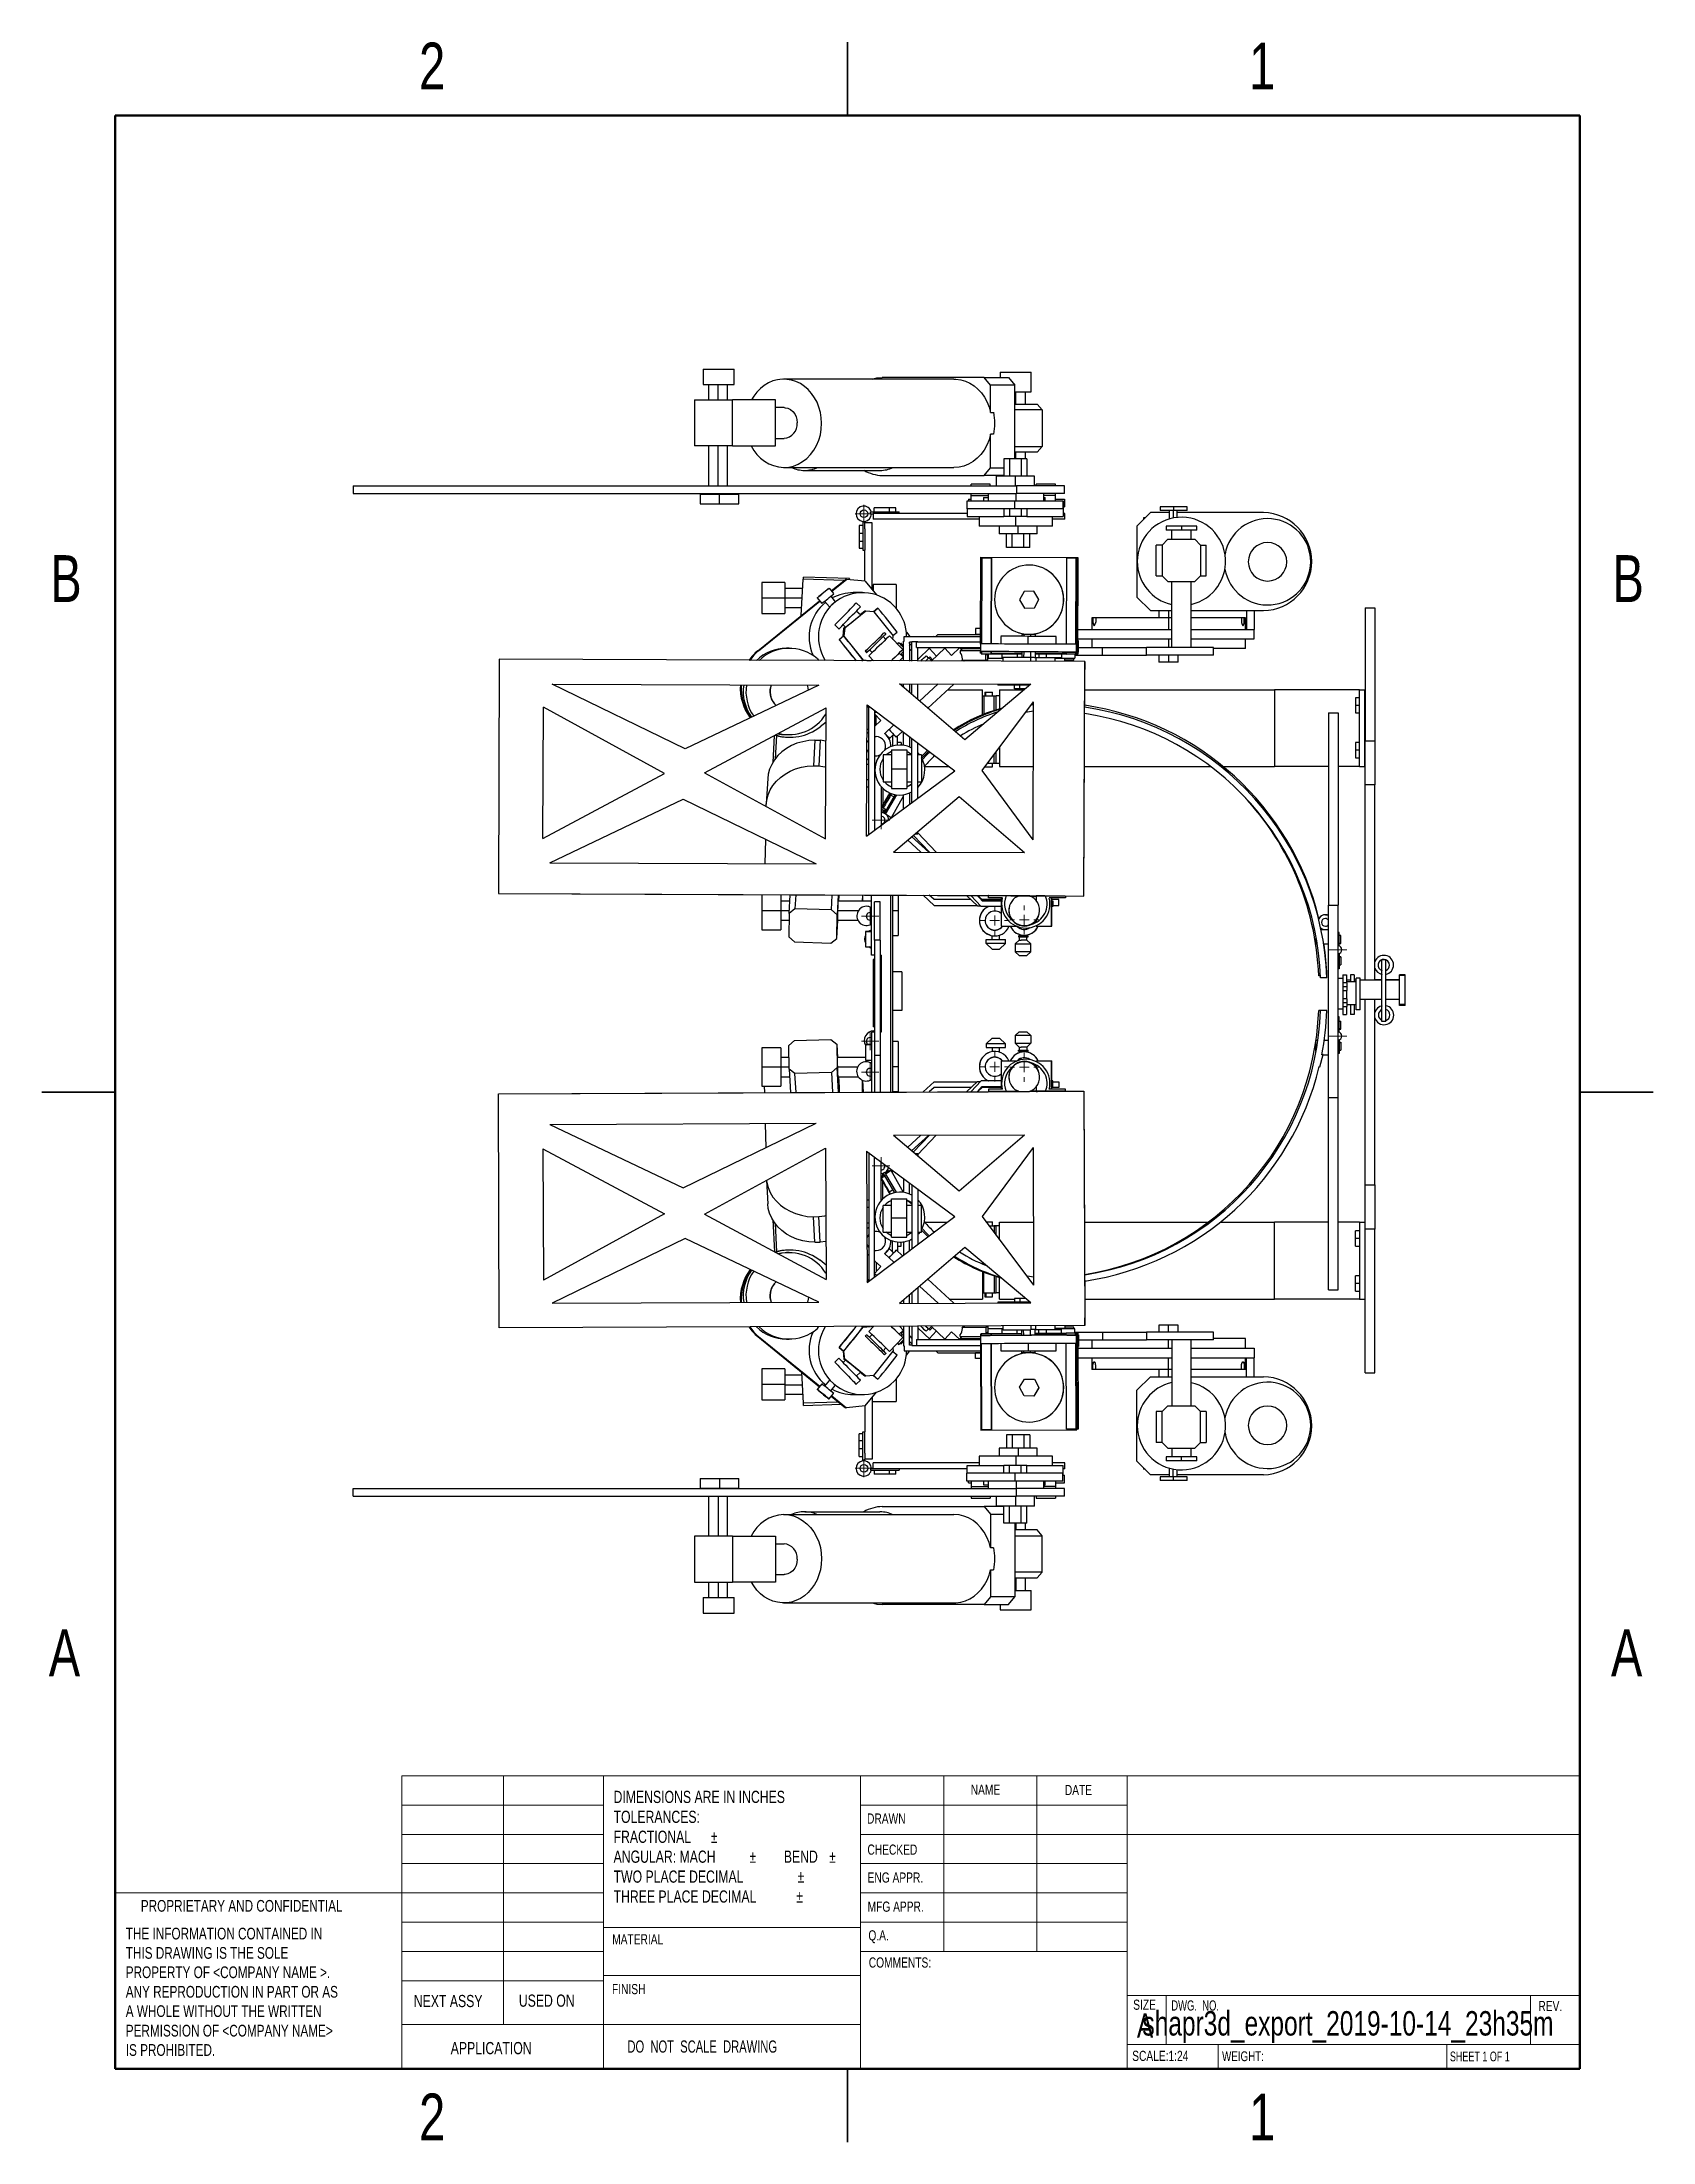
# Model space of a CAD drawing. Header units: inches. Extents: x 0.1 to 8.4, y 0.1 to 10.9.
import ezdxf

# ---------------------------------------------------------------- set-up
doc = ezdxf.new("R2010")
doc.units = ezdxf.units.IN
doc.header["$MEASUREMENT"] = 0
doc.styles.add('SLDTEXTSTYLE0', font='TXT', dxfattribs={"width": 0.75})
doc.styles.add('SLDTEXTSTYLE1', font='TXT', dxfattribs={"width": 0.6875})
doc.styles.add('SLDTEXTSTYLE2', font='TXT', dxfattribs={"width": 0.684783})
doc.styles.add('SLDTEXTSTYLE3', font='TXT', dxfattribs={"width": 0.694444})

msp = doc.modelspace()

# ---------------------------------------------------------------- texts
at = {"color": 7, "linetype": 'Continuous', "lineweight": 0}
for s, insert, char_height, attachment_point, style in [('2', (2.123, 10.873), 0.24, 2, 'SLDTEXTSTYLE0'), ('1', (6.373, 10.873), 0.24, 2, 'SLDTEXTSTYLE0'), ('B', (0.248, 8.249), 0.24, 2, 'SLDTEXTSTYLE0'), ('B', (8.248, 8.249), 0.24, 2, 'SLDTEXTSTYLE0'), ('A', (0.24, 2.749), 0.24, 2, 'SLDTEXTSTYLE0'), ('A', (8.24, 2.749), 0.24, 2, 'SLDTEXTSTYLE0'), ('NAME', (4.881, 1.955), 0.0521, 1, 'SLDTEXTSTYLE0'), ('DATE', (5.363, 1.953), 0.0521, 1, 'SLDTEXTSTYLE0'), ('DRAWN', (4.35, 1.807), 0.0521, 1, 'SLDTEXTSTYLE0'), ('CHECKED', (4.352, 1.648), 0.0521, 1, 'SLDTEXTSTYLE0'), ('ENG APPR.', (4.353, 1.505), 0.0521, 1, 'SLDTEXTSTYLE0'), ('PROPRIETARY AND CONFIDENTIAL', (0.631, 1.364), 0.06, 1, 'SLDTEXTSTYLE0'), ('MFG APPR.', (4.353, 1.356), 0.0521, 1, 'SLDTEXTSTYLE0'), ('MATERIAL', (3.045, 1.189), 0.0521, 1, 'SLDTEXTSTYLE0'), ('Q.A.', (4.357, 1.209), 0.0521, 1, 'SLDTEXTSTYLE0'), ('COMMENTS:', (4.359, 1.07), 0.0521, 1, 'SLDTEXTSTYLE0'), ('NEXT ASSY', (2.029, 0.878), 0.0625, 1, 'SLDTEXTSTYLE0'), ('USED ON', (2.567, 0.88), 0.0625, 1, 'SLDTEXTSTYLE0'), ('FINISH', (3.044, 0.934), 0.0521, 1, 'SLDTEXTSTYLE0'), ('SIZE', (5.713, 0.854), 0.0521, 1, 'SLDTEXTSTYLE0'), ('A', (5.732, 0.784), 0.125, 1, 'SLDTEXTSTYLE0'), ('shapr3d_export_2019-10-14_23h35m', (6.813, 0.795), 0.125, 2, 'SLDTEXTSTYLE0'), ('DWG.  NO.', (5.908, 0.85), 0.0521, 1, 'SLDTEXTSTYLE3'), ('REV.', (7.788, 0.847), 0.0521, 1, 'SLDTEXTSTYLE0'), ('DO  NOT  SCALE  DRAWING', (3.123, 0.645), 0.0625, 1, 'SLDTEXTSTYLE2'), ('APPLICATION', (2.218, 0.637), 0.0625, 1, 'SLDTEXTSTYLE0'), ('SCALE:1:24', (5.708, 0.592), 0.0521, 1, 'SLDTEXTSTYLE0'), ('WEIGHT:', (6.168, 0.589), 0.05, 1, 'SLDTEXTSTYLE0'), ('SHEET 1 OF 1', (7.335, 0.588), 0.05, 1, 'SLDTEXTSTYLE1'), ('2', (2.123, 0.373), 0.24, 2, 'SLDTEXTSTYLE0'), ('1', (6.373, 0.373), 0.24, 2, 'SLDTEXTSTYLE0')]:
    msp.add_mtext(s, dxfattribs=dict(at, insert=insert, char_height=char_height, attachment_point=attachment_point, style=style))

# ---------------------------------------------------------------- blocks, each defined once
blk = doc.blocks.new('SW_NOTE_0')
at = {"color": 0, "linetype": 'Continuous', "lineweight": 0, "char_height": 0.06, "attachment_point": 1, "style": 'SLDTEXTSTYLE0'}
for s, insert in [('THE INFORMATION CONTAINED IN', (0, 0.077)), ('THIS DRAWING IS THE SOLE', (0, -0.022)), ('PROPERTY OF <COMPANY NAME >.', (0, -0.121)), ('ANY REPRODUCTION IN PART OR AS', (0, -0.221)), ('A WHOLE WITHOUT THE WRITTEN', (0, -0.32)), ('PERMISSION OF <COMPANY NAME>', (0, -0.42)), ('IS PROHIBITED.', (0, -0.519))]:
    blk.add_mtext(s, dxfattribs=dict(at, insert=insert))
blk = doc.blocks.new('SW_NOTE_1')
at = {"color": 0, "linetype": 'Continuous', "lineweight": 0, "char_height": 0.0625, "attachment_point": 1, "style": 'SLDTEXTSTYLE0'}
for s, insert in [('DIMENSIONS ARE IN INCHES', (0, 0.081)), ('TOLERANCES:', (0, -0.021)), ('FRACTIONAL', (0, -0.123)), ('%%p', (0.498, -0.123)), ('ANGULAR: MACH', (0, -0.225)), ('%%p', (0.696, -0.225)), ('BEND', (0.872, -0.225)), ('%%p', (1.104, -0.225)), ('TWO PLACE DECIMAL', (0, -0.327)), ('THREE PLACE DECIMAL', (0, -0.429)), ('%%p', (0.942, -0.327)), ('%%p', (0.936, -0.429))]:
    blk.add_mtext(s, dxfattribs=dict(at, insert=insert))
blk = doc.blocks.new('SW_CENTERMARKSYMBOL_0')
at = {"color": 0, "linetype": 'Continuous', "lineweight": 0}
for p, q in [((-0.025, 0), (-0.045, 0)), ((0, 0), (-0.025, 0)), ((0, 0.025), (0, 0.045)), ((0, 0), (0, 0.025)), ((0, 0), (0, -0.025)), ((0, 0), (0.025, 0)), ((0.025, 0), (0.045, 0)), ((0, -0.025), (0, -0.045))]:
    blk.add_line(p, q, dxfattribs=at)
blk = doc.blocks.new('SW_CENTERMARKSYMBOL_1')
at = {"color": 0, "linetype": 'Continuous', "lineweight": 0}
for p, q in [((-0.025, 0), (-0.045, 0)), ((0, 0), (-0.025, 0)), ((0, 0.025), (0, 0.045)), ((0, 0), (0, 0.025)), ((0, 0), (0, -0.025)), ((0, 0), (0.025, 0)), ((0.025, 0), (0.045, 0)), ((0, -0.025), (0, -0.045))]:
    blk.add_line(p, q, dxfattribs=at)
blk = doc.blocks.new('SW_CENTERMARKSYMBOL_2')
at = {"color": 0, "linetype": 'Continuous', "lineweight": 0}
for p, q in [((-0.025, 0), (-0.045, 0)), ((0, 0), (-0.025, 0)), ((0, 0.025), (0, 0.045)), ((0, 0), (0, 0.025)), ((0, 0), (0, -0.025)), ((0, 0), (0.025, 0)), ((0.025, 0), (0.045, 0)), ((0, -0.025), (0, -0.045))]:
    blk.add_line(p, q, dxfattribs=at)
blk = doc.blocks.new('SW_CENTERMARKSYMBOL_3')
at = {"color": 0, "linetype": 'Continuous', "lineweight": 0}
for p, q in [((-0.025, 0), (-0.045, 0)), ((0, 0), (-0.025, 0)), ((0, 0.025), (0, 0.045)), ((0, 0), (0, 0.025)), ((0, 0), (0, -0.025)), ((0, 0), (0.025, 0)), ((0.025, 0), (0.045, 0)), ((0, -0.025), (0, -0.045))]:
    blk.add_line(p, q, dxfattribs=at)
blk = doc.blocks.new('SW_CENTERMARKSYMBOL_4')
at = {"color": 0, "linetype": 'Continuous', "lineweight": 0}
for p, q in [((-0.025, 0), (-0.045, 0)), ((0, 0), (-0.025, 0)), ((0, 0.025), (0, 0.045)), ((0, 0), (0, 0.025)), ((0, 0), (0, -0.025)), ((0, 0), (0.025, 0)), ((0.025, 0), (0.045, 0)), ((0, -0.025), (0, -0.045))]:
    blk.add_line(p, q, dxfattribs=at)
blk = doc.blocks.new('SW_CENTERMARKSYMBOL_5')
at = {"color": 0, "linetype": 'Continuous', "lineweight": 0}
for p, q in [((-0.025, 0), (-0.045, 0)), ((0, 0), (-0.025, 0)), ((0, 0.025), (0, 0.045)), ((0, 0), (0, 0.025)), ((0, 0), (0, -0.025)), ((0, 0), (0.025, 0)), ((0.025, 0), (0.045, 0)), ((0, -0.025), (0, -0.045))]:
    blk.add_line(p, q, dxfattribs=at)
blk = doc.blocks.new('SW_CENTERMARKSYMBOL_6')
at = {"color": 0, "linetype": 'Continuous', "lineweight": 0}
for p, q in [((-0.025, 0), (-0.045, 0)), ((0, 0), (-0.025, 0)), ((0, 0.025), (0, 0.045)), ((0, 0), (0, 0.025)), ((0, 0), (0, -0.025)), ((0, 0), (0.025, 0)), ((0.025, 0), (0.045, 0)), ((0, -0.025), (0, -0.045))]:
    blk.add_line(p, q, dxfattribs=at)
blk = doc.blocks.new('SW_CENTERMARKSYMBOL_7')
at = {"color": 0, "linetype": 'Continuous', "lineweight": 0}
for p, q in [((-0.025, 0), (-0.045, 0)), ((0, 0), (-0.025, 0)), ((0, 0.025), (0, 0.045)), ((0, 0), (0, 0.025)), ((0, 0), (0, -0.025)), ((0, 0), (0.025, 0)), ((0.025, 0), (0.045, 0)), ((0, -0.025), (0, -0.045))]:
    blk.add_line(p, q, dxfattribs=at)
blk = doc.blocks.new('SW_CENTERMARKSYMBOL_8')
at = {"color": 0, "linetype": 'Continuous', "lineweight": 0}
for p, q in [((-0.025, 0), (-0.045, 0)), ((0, 0), (-0.025, 0)), ((0, 0.025), (0, 0.045)), ((0, 0), (0, 0.025)), ((0, 0), (0, -0.025)), ((0, 0), (0.025, 0)), ((0.025, 0), (0.045, 0)), ((0, -0.025), (0, -0.045))]:
    blk.add_line(p, q, dxfattribs=at)
blk = doc.blocks.new('SW_CENTERMARKSYMBOL_9')
at = {"color": 0, "linetype": 'Continuous', "lineweight": 0}
for p, q in [((-0.05, 0), (-0.074, 0)), ((0, 0), (-0.025, 0)), ((0, 0.05), (0, 0.074)), ((0, 0), (0, 0.025)), ((0, 0), (0, -0.025)), ((0, 0), (0.025, 0)), ((0.05, 0), (0.074, 0)), ((0, -0.05), (0, -0.074))]:
    blk.add_line(p, q, dxfattribs=at)
blk = doc.blocks.new('SW_CENTERMARKSYMBOL_10')
at = {"color": 0, "linetype": 'Continuous', "lineweight": 0}
for p, q in [((-0.05, 0), (-0.074, 0)), ((0, 0), (-0.025, 0)), ((0, 0.05), (0, 0.074)), ((0, 0), (0, 0.025)), ((0, 0), (0, -0.025)), ((0, 0), (0.025, 0)), ((0.05, 0), (0.074, 0)), ((0, -0.05), (0, -0.074))]:
    blk.add_line(p, q, dxfattribs=at)
blk = doc.blocks.new('SW_CENTERMARKSYMBOL_11')
at = {"color": 0, "linetype": 'Continuous', "lineweight": 0}
for p, q in [((-0.05, 0), (-0.074, 0)), ((0, 0), (-0.025, 0)), ((0, 0.05), (0, 0.074)), ((0, 0), (0, 0.025)), ((0, 0), (0, -0.025)), ((0, 0), (0.025, 0)), ((0.05, 0), (0.074, 0)), ((0, -0.05), (0, -0.074))]:
    blk.add_line(p, q, dxfattribs=at)
blk = doc.blocks.new('SW_CENTERMARKSYMBOL_12')
at = {"color": 0, "linetype": 'Continuous', "lineweight": 0}
for p, q in [((-0.05, 0), (-0.074, 0)), ((0, 0), (-0.025, 0)), ((0, 0.05), (0, 0.074)), ((0, 0), (0, 0.025)), ((0, 0), (0, -0.025)), ((0, 0), (0.025, 0)), ((0.05, 0), (0.074, 0)), ((0, -0.05), (0, -0.074))]:
    blk.add_line(p, q, dxfattribs=at)
blk = doc.blocks.new('SW_CENTERMARKSYMBOL_13')
at = {"color": 0, "linetype": 'Continuous', "lineweight": 0}
for p, q in [((-0.05, 0), (-0.074, 0)), ((0, 0), (-0.025, 0)), ((0, 0.05), (0, 0.074)), ((0, 0), (0, 0.025)), ((0, 0), (0, -0.025)), ((0, 0), (0.025, 0)), ((0.05, 0), (0.074, 0)), ((0, -0.05), (0, -0.074))]:
    blk.add_line(p, q, dxfattribs=at)
blk = doc.blocks.new('SW_CENTERMARKSYMBOL_14')
at = {"color": 0, "linetype": 'Continuous', "lineweight": 0}
for p, q in [((-0.05, 0), (-0.074, 0)), ((0, 0), (-0.025, 0)), ((0, 0.05), (0, 0.074)), ((0, 0), (0, 0.025)), ((0, 0), (0, -0.025)), ((0, 0), (0.025, 0)), ((0.05, 0), (0.074, 0)), ((0, -0.05), (0, -0.074))]:
    blk.add_line(p, q, dxfattribs=at)

# ---------------------------------------------------------------- linework, layer by layer
at = {"color": 7, "linetype": 'Continuous', "lineweight": 25}
for p, q in [((4.25, 10.875), (4.25, 10.5)), ((4.25, 10.5), (4.25, 10.875)), ((3.511, 9.201), (3.511, 9.123)), ((3.511, 9.201), (3.669, 9.201)), ((3.669, 9.123), (3.669, 9.201)), ((4.795, 9.15), (3.923, 9.15)), ((4.95, 9.158), (4.428, 9.158)), ((4.983, 9.119), (4.95, 9.158)), ((4.95, 9.158), (5.074, 9.158)), ((5.032, 9.185), (5.032, 9.158)), ((5.032, 9.185), (5.19, 9.185)), ((5.074, 9.158), (5.107, 9.119)), ((5.19, 9.086), (5.19, 9.185)), ((3.466, 9.044), (3.466, 8.808)), ((3.466, 9.044), (3.661, 9.044)), ((3.511, 9.123), (3.669, 9.123)), ((3.538, 9.123), (3.538, 9.044)), ((3.587, 9.044), (3.587, 9.123)), ((3.636, 9.044), (3.636, 9.123)), ((3.661, 8.808), (3.661, 9.044)), ((3.882, 9.044), (3.661, 9.044)), ((3.882, 8.808), (3.882, 9.044)), ((4.983, 8.98), (4.983, 9.119)), ((5.107, 9.119), (4.983, 9.119)), ((5.107, 8.742), (5.107, 9.119)), ((5.107, 9.086), (5.19, 9.086)), ((5.112, 9.022), (5.112, 9.086)), ((5.161, 9.022), (5.161, 9.086)), ((3.925, 9.005), (3.882, 9.005)), ((4.983, 8.98), (4.998, 8.98)), ((5.107, 9.022), (5.222, 9.022)), ((5.247, 8.993), (5.107, 8.993)), ((5.222, 9.022), (5.247, 8.993)), ((5.247, 8.993), (5.247, 8.806)), ((3.882, 8.847), (3.925, 8.847)), ((4.998, 8.868), (4.983, 8.868)), ((4.983, 8.696), (4.983, 8.868)), ((3.661, 8.808), (3.466, 8.808)), ((3.538, 8.808), (3.538, 8.604)), ((3.587, 8.604), (3.587, 8.808)), ((3.636, 8.604), (3.636, 8.808)), ((3.661, 8.808), (3.882, 8.808)), ((5.051, 8.742), (5.051, 8.653)), ((5.08, 8.742), (5.051, 8.742)), ((5.08, 8.742), (5.08, 8.653)), ((5.139, 8.742), (5.08, 8.742)), ((5.107, 8.806), (5.247, 8.806)), ((5.222, 8.776), (5.107, 8.776)), ((5.139, 8.742), (5.139, 8.653)), ((5.169, 8.742), (5.139, 8.742)), ((5.161, 8.742), (5.161, 8.776)), ((5.169, 8.742), (5.169, 8.653)), ((5.247, 8.806), (5.222, 8.776)), ((1.719, 8.604), (1.719, 8.565)), ((1.719, 8.604), (5.115, 8.604)), ((3.923, 8.697), (4.795, 8.697)), ((4.031, 8.683), (4.416, 8.683)), ((4.428, 8.656), (4.95, 8.656)), ((4.981, 8.613), (4.883, 8.613)), ((4.883, 8.604), (4.883, 8.613)), ((4.95, 8.656), (4.983, 8.696)), ((5.051, 8.656), (4.95, 8.656)), ((4.981, 8.604), (4.981, 8.613)), ((4.983, 8.696), (5.051, 8.696)), ((5.011, 8.653), (5.011, 8.604)), ((5.11, 8.653), (5.011, 8.653)), ((5.11, 8.604), (5.11, 8.653)), ((5.208, 8.653), (5.11, 8.653)), ((5.115, 8.604), (5.115, 8.565)), ((5.361, 8.604), (5.115, 8.604)), ((5.208, 8.604), (5.208, 8.653)), ((5.316, 8.613), (5.217, 8.613)), ((5.217, 8.604), (5.217, 8.613)), ((5.316, 8.604), (5.316, 8.613)), ((5.361, 8.565), (5.361, 8.604)), ((1.719, 8.565), (5.115, 8.565)), ((3.496, 8.562), (3.496, 8.512)), ((3.496, 8.562), (3.595, 8.562)), ((3.496, 8.512), (3.595, 8.512)), ((3.538, 8.565), (3.538, 8.562)), ((3.587, 8.562), (3.587, 8.565)), ((3.595, 8.512), (3.595, 8.562)), ((3.595, 8.562), (3.693, 8.562)), ((3.595, 8.512), (3.693, 8.512)), ((3.636, 8.562), (3.636, 8.565)), ((3.693, 8.512), (3.693, 8.562)), ((4.861, 8.525), (4.861, 8.486)), ((5.107, 8.525), (4.861, 8.525)), ((4.869, 8.535), (4.869, 8.525)), ((4.869, 8.535), (4.883, 8.535)), ((4.883, 8.554), (4.883, 8.565)), ((4.883, 8.525), (4.883, 8.554)), ((4.947, 8.545), (4.947, 8.525)), ((4.947, 8.545), (4.97, 8.545)), ((4.97, 8.565), (4.97, 8.525)), ((5.107, 8.486), (5.107, 8.525)), ((5.353, 8.525), (5.107, 8.525)), ((5.113, 8.525), (5.113, 8.565)), ((5.361, 8.565), (5.115, 8.565)), ((5.255, 8.525), (5.255, 8.565)), ((5.255, 8.545), (5.262, 8.545)), ((5.262, 8.525), (5.262, 8.545)), ((5.316, 8.554), (5.316, 8.565)), ((5.316, 8.525), (5.316, 8.554)), ((5.316, 8.535), (5.361, 8.535)), ((5.353, 8.525), (5.353, 8.486)), ((5.353, 8.496), (5.355, 8.496)), ((5.355, 8.496), (5.355, 8.447)), ((5.355, 8.496), (5.361, 8.496)), ((5.361, 8.496), (5.361, 8.535)), ((5.361, 8.535), (5.361, 8.496)), ((5.361, 8.535), (5.361, 8.535)), ((5.361, 8.496), (5.361, 8.496)), ((5.851, 8.497), (5.851, 8.477)), ((5.92, 8.497), (5.851, 8.497)), ((5.989, 8.497), (5.92, 8.497)), ((5.92, 8.497), (5.92, 8.477)), ((5.989, 8.477), (5.989, 8.497)), ((4.328, 8.4), (4.309, 8.4)), ((4.309, 8.4), (4.309, 8.36)), ((4.328, 8.422), (4.328, 8.275)), ((4.338, 8.422), (4.338, 8.415)), ((4.377, 8.415), (4.338, 8.415)), ((4.338, 8.384), (4.338, 8.415)), ((4.367, 8.471), (4.515, 8.471)), ((4.367, 8.461), (4.367, 8.471)), ((4.367, 8.461), (4.381, 8.461)), ((4.377, 8.071), (4.377, 8.415)), ((4.381, 8.462), (4.381, 8.433)), ((4.863, 8.462), (4.381, 8.462)), ((4.925, 8.433), (4.381, 8.433)), ((4.465, 8.491), (4.386, 8.491)), ((4.386, 8.471), (4.386, 8.491)), ((4.465, 8.471), (4.465, 8.491)), ((4.497, 8.491), (4.465, 8.491)), ((4.497, 8.471), (4.497, 8.491)), ((4.515, 8.462), (4.515, 8.471)), ((5.107, 8.486), (4.861, 8.486)), ((4.863, 8.486), (4.863, 8.447)), ((4.863, 8.447), (5.051, 8.447)), ((4.925, 8.447), (4.925, 8.398)), ((5.112, 8.398), (4.925, 8.398)), ((5.026, 8.398), (5.026, 8.358)), ((5.051, 8.486), (5.051, 8.447)), ((5.08, 8.447), (5.051, 8.447)), ((5.08, 8.486), (5.08, 8.447)), ((5.139, 8.447), (5.08, 8.447)), ((5.353, 8.486), (5.107, 8.486)), ((5.112, 8.398), (5.112, 8.447)), ((5.299, 8.398), (5.112, 8.398)), ((5.139, 8.486), (5.139, 8.447)), ((5.169, 8.447), (5.139, 8.447)), ((5.169, 8.486), (5.169, 8.447)), ((5.169, 8.447), (5.355, 8.447)), ((5.222, 8.358), (5.222, 8.398)), ((5.299, 8.398), (5.299, 8.447)), ((5.363, 8.433), (5.299, 8.433)), ((5.363, 8.462), (5.355, 8.462)), ((5.363, 8.433), (5.363, 8.462)), ((5.732, 8.398), (5.801, 8.467)), ((5.732, 8.398), (5.732, 8.034)), ((5.766, 8.44), (5.766, 8.433)), ((5.774, 8.44), (5.766, 8.44)), ((5.898, 8.467), (5.801, 8.467)), ((5.92, 8.477), (5.851, 8.477)), ((5.882, 8.397), (5.882, 8.377)), ((5.96, 8.397), (5.882, 8.397)), ((5.898, 8.477), (5.898, 8.435)), ((5.918, 8.477), (5.918, 8.439)), ((5.989, 8.477), (5.92, 8.477)), ((5.938, 8.442), (5.938, 8.477)), ((6.381, 8.467), (5.938, 8.467)), ((6.039, 8.397), (5.96, 8.397)), ((5.96, 8.397), (5.96, 8.377)), ((6.039, 8.377), (6.039, 8.397)), ((4.328, 8.36), (4.309, 8.36)), ((4.309, 8.36), (4.309, 8.321)), ((4.309, 8.321), (4.328, 8.321)), ((4.309, 8.321), (4.309, 8.285)), ((4.309, 8.285), (4.328, 8.285)), ((4.338, 8.384), (4.338, 8.384)), ((4.338, 8.384), (4.338, 8.275)), ((5.124, 8.358), (5.026, 8.358)), ((5.065, 8.289), (5.065, 8.358)), ((5.094, 8.289), (5.065, 8.289)), ((5.094, 8.289), (5.094, 8.358)), ((5.153, 8.289), (5.094, 8.289)), ((5.222, 8.358), (5.124, 8.358)), ((5.153, 8.289), (5.153, 8.358)), ((5.183, 8.289), (5.153, 8.289)), ((5.183, 8.289), (5.183, 8.358)), ((5.831, 8.144), (5.831, 8.301)), ((5.861, 8.301), (5.831, 8.301)), ((5.861, 8.301), (5.89, 8.331)), ((5.861, 8.301), (5.861, 8.144)), ((5.861, 8.301), (5.861, 8.301)), ((5.96, 8.377), (5.882, 8.377)), ((5.89, 8.331), (6.028, 8.331)), ((5.911, 8.331), (5.911, 8.377)), ((6.039, 8.377), (5.96, 8.377)), ((6.01, 8.331), (6.01, 8.377)), ((6.028, 8.331), (6.057, 8.301)), ((6.057, 8.301), (6.057, 8.144)), ((6.057, 8.301), (6.057, 8.301)), ((6.057, 8.301), (6.087, 8.301)), ((6.087, 8.144), (6.087, 8.301)), ((4.328, 8.275), (4.338, 8.275)), ((4.338, 8.115), (4.338, 8.275)), ((4.931, 7.794), (4.933, 8.239)), ((4.933, 8.239), (5.425, 8.237)), ((4.938, 8.236), (4.936, 7.794)), ((4.938, 8.236), (4.987, 8.236)), ((4.987, 8.236), (4.986, 7.794)), ((4.986, 7.794), (4.987, 8.236)), ((5.259, 8.18), (5.259, 8.18)), ((5.371, 8.234), (5.369, 7.793)), ((5.421, 8.234), (5.371, 8.234)), ((5.419, 7.793), (5.421, 8.234)), ((5.421, 8.234), (5.419, 7.793)), ((5.425, 8.237), (5.423, 7.745)), ((5.425, 8.237), (5.423, 7.785)), ((5.425, 8.237), (5.425, 8.237)), ((5.429, 8.235), (5.425, 8.235)), ((5.428, 7.742), (5.429, 8.235)), ((5.428, 7.742), (5.429, 8.235)), ((5.429, 8.235), (5.429, 8.235)), ((5.432, 8.235), (5.429, 8.235)), ((5.43, 7.782), (5.432, 8.235)), ((5.43, 7.742), (5.432, 8.235)), ((3.929, 8.109), (3.811, 8.109)), ((3.811, 8.109), (3.811, 8.03)), ((3.929, 8.109), (3.929, 8.03)), ((4.02, 8.079), (3.929, 8.079)), ((4.012, 7.94), (4.023, 8.126)), ((4.233, 8.119), (4.023, 8.126)), ((4.26, 8.13), (4.024, 8.137)), ((4.156, 8.08), (4.179, 8.052)), ((4.167, 8.066), (4.24, 8.125)), ((4.169, 8.064), (4.245, 8.125)), ((4.245, 8.125), (4.24, 8.125)), ((4.341, 8.115), (4.245, 8.125)), ((4.341, 8.115), (4.398, 8.046)), ((4.382, 8.079), (4.377, 8.079)), ((4.5, 8.099), (4.382, 8.099)), ((4.382, 8.099), (4.382, 8.066)), ((4.5, 8.099), (4.5, 7.977)), ((5.205, 8.064), (5.155, 8.063)), ((5.23, 8.022), (5.205, 8.064)), ((5.205, 8.064), (5.205, 8.064)), ((5.23, 8.022), (5.205, 8.064)), ((5.831, 8.144), (5.861, 8.144)), ((5.89, 8.114), (5.861, 8.144)), ((5.89, 8.114), (6.028, 8.114)), ((5.911, 7.777), (5.911, 8.114)), ((6.01, 7.777), (6.01, 8.114)), ((6.057, 8.144), (6.028, 8.114)), ((6.057, 8.144), (6.087, 8.144)), ((3.79, 7.76), (4.106, 8.016)), ((3.794, 7.76), (4.108, 8.014)), ((3.811, 8.03), (3.811, 7.951)), ((3.811, 8.03), (3.929, 8.03)), ((3.929, 8.03), (3.929, 7.951)), ((3.929, 7.981), (4.014, 7.981)), ((4.095, 8.03), (4.118, 8.002)), ((4.133, 8.014), (4.158, 7.984)), ((4.164, 8.039), (4.187, 8.01)), ((4.344, 7.963), (4.237, 7.876)), ((4.327, 8.057), (4.279, 8.057)), ((4.295, 8.005), (4.316, 7.984)), ((4.316, 7.943), (4.295, 7.963)), ((4.339, 7.963), (4.315, 7.943)), ((4.344, 7.963), (4.339, 7.963)), ((4.385, 7.958), (4.344, 7.963)), ((4.406, 7.977), (4.383, 7.959)), ((4.383, 7.959), (4.406, 7.977)), ((4.385, 7.958), (4.484, 7.836)), ((5.155, 8.063), (5.131, 8.02)), ((5.131, 8.02), (5.157, 7.978)), ((5.157, 7.978), (5.207, 7.979)), ((5.157, 7.978), (5.207, 7.979)), ((5.157, 7.978), (5.157, 7.978)), ((5.207, 7.979), (5.23, 8.022)), ((5.207, 7.979), (5.23, 8.022)), ((5.207, 7.979), (5.207, 7.979)), ((5.23, 8.022), (5.23, 8.022)), ((5.801, 7.965), (5.732, 8.034)), ((5.801, 7.965), (5.911, 7.965)), ((5.845, 7.965), (5.845, 7.928)), ((6.01, 7.965), (6.381, 7.965)), ((6.293, 7.965), (6.293, 7.869)), ((6.332, 7.965), (6.332, 7.869)), ((6.901, 7.98), (6.95, 7.98)), ((6.901, 7.98), (6.901, 7.299)), ((6.95, 7.98), (6.95, 7.299)), ((3.811, 7.951), (3.929, 7.951)), ((4.185, 7.892), (4.206, 7.871)), ((4.239, 7.88), (4.227, 7.892)), ((4.228, 7.835), (4.232, 7.876)), ((4.238, 7.881), (4.232, 7.876)), ((4.237, 7.876), (4.232, 7.835)), ((4.232, 7.876), (4.237, 7.876)), ((4.44, 7.853), (4.447, 7.846)), ((4.483, 7.837), (4.505, 7.855)), ((4.552, 7.855), (4.569, 7.833)), ((4.906, 7.873), (4.906, 7.843)), ((4.932, 7.873), (4.906, 7.873)), ((5.102, 7.862), (5.102, 7.862)), ((5.431, 7.869), (5.911, 7.869)), ((5.501, 7.928), (5.501, 7.869)), ((5.507, 7.928), (5.501, 7.928)), ((5.521, 7.928), (5.507, 7.928)), ((5.894, 7.928), (5.521, 7.928)), ((5.894, 7.928), (5.894, 7.869)), ((5.911, 7.928), (5.894, 7.928)), ((6.267, 7.928), (6.01, 7.928)), ((6.01, 7.869), (6.332, 7.869)), ((6.282, 7.928), (6.267, 7.928)), ((6.288, 7.928), (6.282, 7.928)), ((6.288, 7.869), (6.288, 7.928)), ((6.332, 7.82), (6.332, 7.869)), ((3.794, 7.76), (3.79, 7.76)), ((3.951, 7.773), (3.937, 7.773)), ((4.23, 7.835), (4.207, 7.816)), ((4.23, 7.835), (4.207, 7.816)), ((4.23, 7.835), (4.228, 7.835)), ((4.229, 7.834), (4.228, 7.835)), ((4.232, 7.835), (4.23, 7.835)), ((4.232, 7.835), (4.331, 7.712)), ((4.341, 7.757), (4.348, 7.75)), ((4.376, 7.75), (4.362, 7.764)), ((4.447, 7.818), (4.433, 7.833)), ((4.533, 7.766), (4.465, 7.836)), ((4.482, 7.818), (4.484, 7.836)), ((4.506, 7.794), (4.513, 7.801)), ((4.536, 7.727), (4.515, 7.748)), ((4.524, 7.798), (4.519, 7.794)), ((4.537, 7.73), (4.525, 7.743)), ((4.537, 7.708), (4.537, 7.808)), ((4.537, 7.808), (4.541, 7.808)), ((4.541, 7.808), (4.541, 7.833)), ((4.541, 7.833), (4.931, 7.833)), ((4.567, 7.804), (4.567, 7.707)), ((4.58, 7.804), (4.567, 7.804)), ((4.567, 7.796), (4.568, 7.804)), ((4.567, 7.757), (4.58, 7.77)), ((4.58, 7.807), (4.61, 7.807)), ((4.58, 7.707), (4.58, 7.807)), ((4.603, 7.776), (4.603, 7.805)), ((4.603, 7.805), (4.931, 7.805)), ((4.603, 7.776), (4.931, 7.776)), ((4.61, 7.805), (4.61, 7.807)), ((4.61, 7.707), (4.61, 7.776)), ((4.61, 7.714), (4.673, 7.776)), ((4.669, 7.772), (4.705, 7.732)), ((4.749, 7.772), (4.678, 7.707)), ((4.691, 7.833), (4.692, 7.834)), ((4.692, 7.834), (4.692, 7.833)), ((4.702, 7.833), (4.712, 7.843)), ((4.712, 7.843), (4.931, 7.843)), ((4.745, 7.776), (4.749, 7.772)), ((4.749, 7.772), (4.782, 7.736)), ((4.825, 7.776), (4.782, 7.736)), ((4.826, 7.776), (4.835, 7.761)), ((4.827, 7.761), (4.827, 7.75)), ((4.827, 7.761), (4.931, 7.761)), ((4.83, 7.77), (4.831, 7.771)), ((4.831, 7.771), (4.931, 7.771)), ((4.931, 7.843), (4.906, 7.843)), ((4.931, 7.794), (4.931, 7.755)), ((4.931, 7.747), (4.931, 7.755)), ((4.936, 7.747), (4.931, 7.747)), ((4.935, 7.747), (4.935, 7.744)), ((4.935, 7.744), (4.936, 7.744)), ((4.935, 7.744), (4.935, 7.744)), ((4.935, 7.744), (4.936, 7.744)), ((4.936, 7.755), (4.936, 7.744)), ((4.936, 7.744), (4.986, 7.744)), ((4.936, 7.744), (4.936, 7.744)), ((4.936, 7.744), (4.985, 7.744)), ((4.958, 7.712), (4.958, 7.744)), ((4.965, 7.737), (4.965, 7.744)), ((4.971, 7.744), (4.971, 7.721)), ((4.985, 7.755), (4.98, 7.755)), ((4.98, 7.755), (4.98, 7.755)), ((4.985, 7.755), (4.986, 7.755)), ((4.985, 7.755), (4.985, 7.744)), ((4.986, 7.744), (4.985, 7.744)), ((5.142, 7.754), (4.986, 7.755)), ((4.986, 7.744), (4.986, 7.755)), ((5.142, 7.746), (4.986, 7.747)), ((4.986, 7.744), (5.142, 7.744)), ((4.986, 7.744), (4.987, 7.744)), ((4.987, 7.744), (5.04, 7.744)), ((4.987, 7.744), (4.987, 7.744)), ((5.035, 7.833), (5.035, 7.794)), ((5.04, 7.744), (5.04, 7.724)), ((5.119, 7.743), (5.142, 7.743)), ((5.119, 7.743), (5.119, 7.725)), ((5.142, 7.843), (5.142, 7.833)), ((5.153, 7.843), (5.142, 7.843)), ((5.153, 7.754), (5.142, 7.754)), ((5.142, 7.754), (5.142, 7.725)), ((5.153, 7.754), (5.152, 7.725)), ((5.153, 7.843), (5.153, 7.833)), ((5.187, 7.843), (5.153, 7.843)), ((5.187, 7.754), (5.153, 7.754)), ((5.187, 7.843), (5.187, 7.833)), ((5.211, 7.843), (5.187, 7.843)), ((5.211, 7.754), (5.187, 7.754)), ((5.187, 7.754), (5.187, 7.725)), ((5.211, 7.843), (5.211, 7.833)), ((5.369, 7.753), (5.211, 7.754)), ((5.211, 7.754), (5.211, 7.724)), ((5.369, 7.745), (5.211, 7.746)), ((5.211, 7.743), (5.369, 7.743)), ((5.229, 7.743), (5.267, 7.743)), ((5.229, 7.743), (5.229, 7.724)), ((5.267, 7.743), (5.267, 7.724)), ((5.318, 7.793), (5.318, 7.832)), ((5.346, 7.743), (5.369, 7.742)), ((5.346, 7.743), (5.346, 7.743)), ((5.346, 7.743), (5.346, 7.723)), ((5.374, 7.753), (5.369, 7.753)), ((5.369, 7.753), (5.369, 7.742)), ((5.418, 7.742), (5.369, 7.742)), ((5.419, 7.742), (5.369, 7.742)), ((5.369, 7.742), (5.369, 7.742)), ((5.373, 7.753), (5.374, 7.753)), ((5.374, 7.753), (5.374, 7.753)), ((5.414, 7.742), (5.414, 7.721)), ((5.418, 7.753), (5.418, 7.742)), ((5.419, 7.742), (5.418, 7.742)), ((5.419, 7.742), (5.419, 7.753)), ((5.423, 7.745), (5.419, 7.745)), ((5.419, 7.742), (5.428, 7.742)), ((5.43, 7.742), (5.419, 7.742)), ((5.423, 7.753), (5.423, 7.792)), ((5.423, 7.785), (5.423, 7.745)), ((5.428, 7.742), (5.428, 7.742)), ((5.43, 7.742), (5.428, 7.742)), ((5.43, 7.82), (5.911, 7.82)), ((5.433, 7.811), (5.43, 7.811)), ((5.43, 7.782), (5.43, 7.742)), ((5.43, 7.752), (5.433, 7.752)), ((5.43, 7.742), (5.43, 7.742)), ((5.433, 7.782), (5.433, 7.811)), ((5.433, 7.752), (5.433, 7.782)), ((5.433, 7.777), (5.556, 7.777)), ((5.501, 7.82), (5.501, 7.777)), ((5.556, 7.737), (5.556, 7.777)), ((5.556, 7.777), (5.781, 7.777)), ((5.781, 7.737), (5.781, 7.777)), ((6.125, 7.777), (5.781, 7.777)), ((6.01, 7.82), (6.332, 7.82)), ((6.125, 7.737), (6.125, 7.777)), ((6.288, 7.771), (6.125, 7.771)), ((6.288, 7.771), (6.288, 7.82)), ((2.467, 7.716), (2.462, 6.516)), ((5.466, 7.704), (2.467, 7.716)), ((4.324, 7.708), (4.329, 7.712)), ((4.329, 7.712), (4.331, 7.712)), ((4.364, 7.708), (4.329, 7.712)), ((4.331, 7.712), (4.368, 7.708)), ((4.383, 7.708), (4.359, 7.733)), ((4.379, 7.713), (4.373, 7.708)), ((4.516, 7.708), (4.537, 7.728)), ((4.528, 7.734), (4.531, 7.737)), ((4.532, 7.735), (4.531, 7.732)), ((4.652, 7.733), (4.664, 7.72)), ((4.68, 7.709), (4.667, 7.723)), ((4.685, 7.713), (4.672, 7.728)), ((4.837, 7.712), (4.958, 7.712)), ((4.846, 7.712), (4.84, 7.706)), ((4.845, 7.711), (4.85, 7.706)), ((4.969, 7.712), (4.958, 7.712)), ((4.965, 7.737), (4.971, 7.737)), ((4.966, 7.712), (4.966, 7.706)), ((4.969, 7.706), (4.969, 7.737)), ((4.971, 7.721), (5.046, 7.721)), ((5.046, 7.725), (5.046, 7.706)), ((5.046, 7.721), (5.046, 7.72)), ((5.046, 7.72), (5.046, 7.72)), ((5.215, 7.724), (5.215, 7.705)), ((5.313, 7.705), (5.313, 7.724)), ((5.313, 7.721), (5.414, 7.721)), ((5.365, 7.72), (5.313, 7.72)), ((5.363, 7.704), (5.363, 7.72)), ((5.409, 7.712), (5.363, 7.712)), ((5.365, 7.72), (5.365, 7.721)), ((5.409, 7.712), (5.409, 7.721)), ((5.414, 7.737), (5.556, 7.737)), ((5.461, 6.504), (5.466, 7.704)), ((5.461, 6.504), (5.465, 7.664)), ((5.465, 7.664), (5.466, 7.704)), ((5.465, 7.664), (5.465, 7.664)), ((5.466, 7.664), (5.465, 7.664)), ((5.466, 7.664), (5.465, 7.664)), ((5.466, 7.704), (5.466, 7.704)), ((5.466, 7.704), (5.466, 7.664)), ((5.466, 7.704), (5.466, 7.704)), ((5.556, 7.737), (5.781, 7.737)), ((6.125, 7.737), (5.781, 7.737)), ((5.845, 7.737), (5.845, 7.702)), ((5.894, 7.702), (5.845, 7.702)), ((5.944, 7.702), (5.894, 7.702)), ((5.944, 7.702), (5.944, 7.737)), ((2.738, 7.589), (4.103, 7.584)), ((3.419, 7.258), (2.738, 7.589)), ((2.738, 7.589), (4.103, 7.583)), ((4.103, 7.584), (3.419, 7.258)), ((4.516, 7.591), (5.188, 7.588)), ((4.851, 7.303), (4.516, 7.591)), ((4.516, 7.591), (5.188, 7.588)), ((4.516, 7.591), (4.516, 7.591)), ((4.851, 7.303), (4.516, 7.591)), ((4.537, 7.576), (4.535, 7.574)), ((4.537, 7.572), (4.537, 7.59)), ((4.567, 7.59), (4.567, 7.547)), ((4.58, 7.535), (4.58, 7.59)), ((4.61, 7.51), (4.61, 7.59)), ((4.715, 7.59), (4.619, 7.502)), ((4.794, 7.589), (4.661, 7.466)), ((4.763, 7.56), (4.941, 7.56)), ((5.188, 7.588), (4.851, 7.303)), ((4.941, 7.431), (4.941, 7.56)), ((4.941, 7.529), (4.949, 7.529)), ((4.949, 7.529), (4.949, 7.434)), ((4.949, 7.529), (5.001, 7.529)), ((4.953, 7.548), (4.953, 7.529)), ((4.953, 7.548), (4.959, 7.548)), ((4.959, 7.529), (4.959, 7.548)), ((4.959, 7.548), (4.993, 7.548)), ((4.993, 7.529), (4.993, 7.548)), ((5.001, 7.529), (5.012, 7.529)), ((5.012, 7.456), (5.012, 7.529)), ((5.029, 7.528), (5.012, 7.528)), ((5.019, 7.589), (5.019, 7.584)), ((5.183, 7.584), (5.019, 7.584)), ((5.029, 7.56), (5.029, 7.461)), ((5.029, 7.56), (5.155, 7.56)), ((5.105, 7.564), (5.105, 7.584)), ((5.133, 7.564), (5.105, 7.564)), ((5.133, 7.564), (5.133, 7.584)), ((5.159, 7.564), (5.133, 7.564)), ((5.465, 7.56), (6.436, 7.56)), ((6.436, 7.56), (6.436, 7.167)), ((6.872, 7.56), (6.436, 7.56)), ((6.872, 7.56), (6.9, 7.56)), ((6.872, 7.167), (6.872, 7.56)), ((6.9, 7.167), (6.9, 7.56)), ((2.69, 6.799), (2.693, 7.47)), ((2.69, 6.799), (2.693, 7.47)), ((3.313, 7.132), (2.693, 7.47)), ((3.517, 7.134), (4.14, 7.467)), ((3.517, 7.134), (4.14, 7.467)), ((3.874, 7.489), (3.884, 7.479)), ((3.874, 7.489), (3.875, 7.489)), ((3.875, 7.489), (3.884, 7.479)), ((4.137, 6.796), (4.14, 7.467)), ((4.348, 6.811), (4.351, 7.482)), ((4.348, 6.811), (4.351, 7.482)), ((4.351, 7.482), (4.799, 7.145)), ((4.351, 7.477), (4.36, 7.468)), ((4.36, 6.819), (4.36, 7.476)), ((4.389, 7.454), (4.389, 6.841)), ((4.398, 7.447), (4.389, 7.439)), ((4.389, 7.436), (4.421, 7.402)), ((4.397, 7.379), (4.397, 7.428)), ((4.939, 7.146), (5.203, 7.498)), ((4.94, 7.146), (5.203, 7.498)), ((5.203, 7.482), (5.19, 7.481)), ((5.203, 7.492), (5.198, 7.491)), ((5.203, 7.493), (5.199, 7.492)), ((5.201, 6.792), (5.203, 7.498)), ((6.714, 7.441), (6.763, 7.441)), ((6.714, 7.441), (6.714, 6.457)), ((6.763, 7.441), (6.763, 6.457)), ((6.872, 7.519), (6.852, 7.519)), ((6.852, 7.519), (6.852, 7.48)), ((6.872, 7.48), (6.852, 7.48)), ((6.852, 7.48), (6.852, 7.441)), ((6.852, 7.441), (6.872, 7.441)), ((3.874, 7.325), (3.867, 7.187)), ((3.886, 7.326), (3.879, 7.206)), ((3.937, 7.33), (3.951, 7.33)), ((3.951, 7.317), (3.956, 7.317)), ((4.14, 7.394), (4.11, 7.37)), ((4.36, 7.356), (4.351, 7.356)), ((4.352, 7.337), (4.351, 7.336)), ((4.36, 7.344), (4.352, 7.337)), ((4.421, 7.402), (4.389, 7.372)), ((4.389, 7.401), (4.397, 7.401)), ((4.389, 7.32), (4.396, 7.32)), ((4.488, 7.38), (4.44, 7.335)), ((4.486, 7.331), (4.465, 7.311)), ((4.48, 7.325), (4.48, 7.271)), ((4.532, 7.346), (4.5, 7.317)), ((4.506, 7.276), (4.506, 7.322)), ((4.537, 7.275), (4.537, 7.342)), ((4.567, 7.32), (4.567, 7.267)), ((4.941, 7.38), (4.941, 7.382)), ((4.083, 7.302), (4.076, 7.171)), ((4.083, 7.302), (4.11, 7.301)), ((4.11, 7.301), (4.103, 7.17)), ((4.139, 7.297), (4.11, 7.301)), ((4.475, 7.226), (4.433, 7.226)), ((4.433, 7.226), (4.433, 7.088)), ((4.475, 7.252), (4.554, 7.252)), ((4.475, 7.252), (4.475, 7.153)), ((4.475, 7.252), (4.514, 7.252)), ((4.475, 7.252), (4.475, 7.252)), ((4.525, 7.29), (4.506, 7.29)), ((4.514, 7.252), (4.554, 7.252)), ((4.525, 7.29), (4.525, 7.276)), ((4.554, 7.252), (4.554, 7.153)), ((4.554, 7.252), (4.554, 7.252)), ((4.58, 7.226), (4.554, 7.226)), ((4.58, 6.983), (4.58, 7.31)), ((4.61, 7.005), (4.61, 7.287)), ((4.629, 7.226), (4.61, 7.226)), ((4.629, 7.226), (4.629, 7.088)), ((5.012, 7.184), (5.012, 7.242)), ((5.029, 7.265), (5.029, 7.167)), ((6.872, 7.29), (6.852, 7.29)), ((6.852, 7.29), (6.852, 7.25)), ((6.852, 7.25), (6.852, 7.211)), ((6.872, 7.25), (6.852, 7.25)), ((6.852, 7.211), (6.872, 7.211)), ((6.901, 7.299), (6.95, 7.299)), ((6.901, 7.073), (6.901, 7.299)), ((6.95, 7.299), (6.95, 7.073)), ((2.69, 6.799), (3.313, 7.132)), ((3.517, 7.134), (4.137, 6.796)), ((3.517, 7.134), (4.137, 6.796)), ((3.517, 7.134), (3.517, 7.134)), ((3.842, 7.105), (3.834, 6.974)), ((4.076, 7.171), (4.103, 7.17)), ((4.348, 6.811), (4.799, 7.145)), ((4.36, 7.177), (4.35, 7.177)), ((4.36, 7.098), (4.35, 7.098)), ((4.554, 7.153), (4.475, 7.153)), ((4.475, 7.153), (4.475, 7.055)), ((4.554, 7.153), (4.554, 7.055)), ((4.645, 7.167), (4.77, 7.167)), ((5.201, 6.792), (4.939, 7.146)), ((4.939, 7.146), (4.94, 7.146)), ((5.201, 6.792), (4.94, 7.146)), ((4.953, 7.165), (4.993, 7.165)), ((4.968, 7.184), (5.001, 7.184)), ((4.993, 7.165), (4.993, 7.184)), ((5, 7.184), (5.029, 7.184)), ((5, 7.184), (5, 7.184)), ((5.001, 7.184), (5.012, 7.184)), ((5.029, 7.167), (5.202, 7.167)), ((5.464, 7.167), (6.109, 7.167)), ((6.174, 7.167), (6.436, 7.167)), ((6.714, 7.167), (6.436, 7.167)), ((6.872, 7.167), (6.763, 7.167)), ((6.872, 7.167), (6.9, 7.167)), ((2.725, 6.673), (3.408, 6.999)), ((2.725, 6.673), (3.408, 6.999)), ((3.408, 6.999), (4.089, 6.668)), ((3.408, 6.999), (4.089, 6.668)), ((3.408, 6.999), (3.408, 6.999)), ((4.36, 7.062), (4.349, 7.062)), ((4.422, 7.064), (4.422, 6.865)), ((4.431, 7.055), (4.431, 6.971)), ((4.433, 7.088), (4.475, 7.088)), ((4.439, 6.927), (4.495, 7.023)), ((4.445, 6.923), (4.503, 7.022)), ((4.467, 7.023), (4.462, 7.026)), ((4.467, 7.013), (4.462, 7.016)), ((4.475, 7.028), (4.471, 7.021)), ((4.488, 7.011), (4.471, 7.021)), ((4.522, 6.989), (4.473, 6.904)), ((4.475, 7.055), (4.554, 7.055)), ((4.485, 6.729), (4.822, 7.014)), ((4.485, 6.729), (4.822, 7.014)), ((4.537, 7.017), (4.522, 6.989)), ((4.537, 6.951), (4.537, 7.022)), ((4.554, 7.088), (4.58, 7.088)), ((4.567, 7.03), (4.567, 6.973)), ((4.61, 7.088), (4.629, 7.088)), ((4.822, 7.014), (5.157, 6.727)), ((6.901, 6.073), (6.901, 7.073)), ((6.95, 7.073), (6.901, 7.073)), ((6.95, 6.073), (6.95, 7.073)), ((3.834, 6.961), (3.834, 6.97)), ((4.427, 6.955), (4.423, 6.958)), ((4.44, 6.938), (4.423, 6.948)), ((4.431, 6.943), (4.431, 6.931)), ((4.431, 6.932), (4.436, 6.94)), ((4.435, 6.929), (4.431, 6.932)), ((4.449, 6.943), (4.432, 6.953)), ((4.435, 6.929), (4.444, 6.945)), ((4.436, 6.933), (4.439, 6.938)), ((4.437, 6.932), (4.436, 6.933)), ((4.446, 6.923), (4.439, 6.927)), ((4.473, 6.904), (4.445, 6.923)), ((4.48, 6.916), (4.48, 6.908)), ((3.828, 6.669), (3.831, 6.794)), ((4.558, 6.791), (4.625, 6.729)), ((4.578, 6.808), (4.667, 6.729)), ((4.67, 6.729), (4.587, 6.816)), ((4.595, 6.823), (4.61, 6.823)), ((4.61, 6.823), (4.61, 6.835)), ((4.61, 6.828), (4.704, 6.729)), ((2.725, 6.673), (4.089, 6.668)), ((4.485, 6.729), (5.157, 6.727)), ((2.462, 6.516), (4.971, 6.506)), ((2.462, 6.516), (2.462, 6.516)), ((2.462, 6.516), (5.461, 6.504)), ((3.811, 6.511), (3.811, 6.429)), ((3.909, 6.511), (3.909, 6.429)), ((3.955, 6.478), (3.909, 6.478)), ((3.951, 6.415), (3.956, 6.51)), ((3.985, 6.51), (3.981, 6.438)), ((4.168, 6.433), (4.172, 6.509)), ((4.203, 6.509), (4.197, 6.407)), ((4.373, 6.478), (4.201, 6.478)), ((4.205, 6.478), (4.207, 6.507)), ((4.207, 6.507), (4.207, 6.509)), ((4.327, 6.509), (4.326, 6.478)), ((4.327, 6.478), (4.329, 6.509)), ((4.373, 6.201), (4.373, 6.509)), ((4.389, 6.278), (4.389, 6.474)), ((4.418, 6.474), (4.389, 6.474)), ((4.418, 6.278), (4.418, 6.474)), ((4.471, 6.508), (4.471, 5.5)), ((4.48, 6.508), (4.48, 5.5)), ((4.509, 6.508), (4.509, 6.429)), ((4.637, 6.508), (4.693, 6.456)), ((4.693, 6.486), (4.669, 6.508)), ((4.882, 6.486), (4.693, 6.486)), ((4.693, 6.456), (4.914, 6.456)), ((4.86, 6.507), (4.916, 6.454)), ((4.934, 6.451), (4.881, 6.507)), ((4.915, 6.507), (4.94, 6.48)), ((4.916, 6.507), (4.942, 6.484)), ((4.916, 6.454), (4.931, 6.454)), ((5.037, 6.451), (4.934, 6.451)), ((5.037, 6.486), (4.939, 6.486)), ((4.94, 6.48), (5.037, 6.48)), ((5.037, 6.482), (4.942, 6.484)), ((4.971, 6.506), (5.129, 6.506)), ((5.128, 6.505), (4.971, 6.506)), ((4.971, 6.506), (4.971, 6.506)), ((4.971, 6.506), (4.972, 6.505)), ((5.062, 6.505), (4.972, 6.506)), ((4.972, 6.494), (4.972, 6.506)), ((4.972, 6.505), (4.972, 6.505)), ((5.043, 6.494), (4.972, 6.494)), ((5.037, 6.45), (5.035, 6.451)), ((5.037, 6.494), (5.037, 6.349)), ((5.116, 6.499), (5.116, 6.505)), ((5.117, 6.5), (5.117, 6.505)), ((5.117, 6.505), (5.127, 6.505)), ((5.129, 6.506), (5.181, 6.506)), ((5.181, 6.506), (5.365, 6.505)), ((5.365, 6.504), (5.183, 6.505)), ((5.184, 6.504), (5.216, 6.504)), ((5.216, 6.486), (5.212, 6.486)), ((5.216, 6.505), (5.216, 6.481)), ((5.365, 6.504), (5.264, 6.504)), ((5.366, 6.494), (5.283, 6.494)), ((5.295, 6.349), (5.295, 6.494)), ((5.296, 6.349), (5.296, 6.494)), ((5.333, 6.486), (5.296, 6.486)), ((5.296, 6.48), (5.302, 6.48)), ((5.302, 6.451), (5.296, 6.451)), ((5.302, 6.48), (5.302, 6.451)), ((5.302, 6.456), (5.333, 6.456)), ((5.333, 6.456), (5.333, 6.486)), ((5.365, 6.505), (5.461, 6.504)), ((5.365, 6.505), (5.365, 6.505)), ((5.365, 6.504), (5.365, 6.505)), ((5.365, 6.505), (5.365, 6.504)), ((5.365, 6.504), (5.365, 6.504)), ((5.366, 6.505), (5.366, 6.494)), ((5.461, 6.504), (5.461, 6.504)), ((6.714, 6.457), (6.763, 6.457)), ((6.714, 5.472), (6.714, 6.457)), ((6.763, 5.472), (6.763, 6.457)), ((3.811, 6.429), (3.811, 6.33)), ((3.811, 6.429), (3.909, 6.429)), ((3.909, 6.429), (3.909, 6.33)), ((3.909, 6.38), (3.95, 6.38)), ((3.951, 6.415), (3.949, 6.295)), ((3.981, 6.438), (3.951, 6.415)), ((4.168, 6.433), (3.981, 6.438)), ((4.197, 6.407), (4.168, 6.433)), ((4.195, 6.287), (4.197, 6.407)), ((4.195, 6.287), (4.2, 6.38)), ((4.198, 6.38), (4.303, 6.38)), ((4.367, 6.447), (4.373, 6.449)), ((4.373, 6.354), (4.367, 6.356)), ((4.48, 6.429), (4.509, 6.429)), ((4.509, 6.429), (4.509, 6.301)), ((5.037, 6.349), (5.116, 6.349)), ((5.116, 6.349), (5.117, 6.349)), ((5.129, 6.345), (5.129, 6.341)), ((5.2, 6.362), (5.202, 6.366)), ((5.216, 6.38), (5.216, 6.369)), ((5.216, 6.352), (5.216, 6.349)), ((5.216, 6.349), (5.295, 6.349)), ((5.295, 6.349), (5.296, 6.349)), ((3.811, 6.33), (3.909, 6.33)), ((3.949, 6.295), (3.978, 6.269)), ((3.978, 6.269), (4.165, 6.263)), ((4.165, 6.263), (4.195, 6.287)), ((4.373, 6.322), (4.343, 6.322)), ((4.343, 6.322), (4.343, 6.321)), ((4.373, 6.321), (4.343, 6.321)), ((4.343, 6.321), (4.343, 6.243)), ((4.343, 6.243), (4.373, 6.243)), ((4.418, 6.278), (4.389, 6.278)), ((4.389, 6.278), (4.389, 5.688)), ((4.418, 6.278), (4.418, 5.688)), ((4.48, 6.301), (4.509, 6.301)), ((4.96, 6.261), (4.96, 6.281)), ((4.96, 6.281), (5.059, 6.281)), ((4.96, 6.261), (4.99, 6.231)), ((5.059, 6.261), (4.96, 6.261)), ((4.978, 6.304), (4.978, 6.304)), ((4.989, 6.332), (4.99, 6.332)), ((4.99, 6.331), (4.99, 6.332)), ((4.99, 6.281), (4.99, 6.301)), ((5.029, 6.336), (5.029, 6.337)), ((5.029, 6.281), (5.029, 6.304)), ((5.059, 6.261), (5.029, 6.231)), ((5.037, 6.342), (5.037, 6.342)), ((5.059, 6.261), (5.059, 6.281)), ((5.129, 6.278), (5.109, 6.259)), ((5.109, 6.259), (5.109, 6.219)), ((5.109, 6.259), (5.188, 6.259)), ((5.125, 6.309), (5.125, 6.309)), ((5.129, 6.308), (5.125, 6.309)), ((5.126, 6.3), (5.176, 6.3)), ((5.126, 6.3), (5.126, 6.295)), ((5.126, 6.295), (5.176, 6.295)), ((5.129, 6.308), (5.129, 6.3)), ((5.129, 6.295), (5.129, 6.278)), ((5.129, 6.278), (5.139, 6.278)), ((5.137, 6.343), (5.137, 6.336)), ((5.137, 6.306), (5.137, 6.3)), ((5.138, 6.336), (5.138, 6.336)), ((5.168, 6.278), (5.139, 6.278)), ((5.168, 6.335), (5.168, 6.34)), ((5.168, 6.335), (5.168, 6.34)), ((5.168, 6.3), (5.168, 6.304)), ((5.168, 6.3), (5.168, 6.304)), ((5.168, 6.278), (5.168, 6.295)), ((5.188, 6.259), (5.168, 6.278)), ((5.176, 6.295), (5.176, 6.3)), ((5.18, 6.307), (5.18, 6.307)), ((5.188, 6.219), (5.188, 6.259)), ((6.649, 6.294), (6.649, 6.257)), ((6.656, 6.257), (6.649, 6.257)), ((6.714, 6.33), (6.675, 6.33)), ((6.677, 6.33), (6.676, 6.337)), ((6.714, 6.257), (6.689, 6.257)), ((6.714, 6.333), (6.705, 6.33)), ((6.768, 6.318), (6.763, 6.318)), ((6.768, 6.248), (6.768, 6.318)), ((6.777, 6.301), (6.768, 6.301)), ((6.768, 6.262), (6.777, 6.262)), ((6.768, 6.26), (6.777, 6.26)), ((6.777, 6.262), (6.777, 6.301)), ((6.777, 6.26), (6.777, 6.262)), ((4.389, 6.201), (4.373, 6.201)), ((4.382, 6.179), (4.382, 5.835)), ((4.389, 6.179), (4.382, 6.179)), ((4.422, 6.201), (4.418, 6.201)), ((4.422, 6.199), (4.418, 6.199)), ((4.422, 6.179), (4.418, 6.179)), ((4.422, 6.179), (4.418, 6.179)), ((4.422, 6.201), (4.422, 5.807)), ((4.99, 6.231), (5.029, 6.231)), ((5.188, 6.219), (5.109, 6.219)), ((5.109, 6.219), (5.129, 6.2)), ((5.129, 6.2), (5.168, 6.2)), ((5.168, 6.2), (5.188, 6.219)), ((6.768, 6.131), (6.763, 6.131)), ((6.768, 6.21), (6.767, 6.21)), ((6.768, 6.21), (6.768, 6.131)), ((6.777, 6.193), (6.768, 6.193)), ((6.777, 6.191), (6.768, 6.191)), ((6.768, 6.152), (6.777, 6.152)), ((6.777, 6.193), (6.777, 6.191)), ((6.777, 6.191), (6.777, 6.152)), ((7.007, 6.177), (6.987, 6.177)), ((6.987, 5.862), (6.987, 6.177)), ((7.007, 5.862), (7.007, 6.177)), ((4.529, 6.115), (4.48, 6.115)), ((4.529, 6.115), (4.529, 5.918)), ((6.672, 6.095), (6.663, 6.095)), ((6.705, 6.085), (6.673, 6.085)), ((6.705, 6.095), (6.705, 6.095)), ((6.787, 6.082), (6.763, 6.082)), ((6.786, 6.1), (6.786, 6.082)), ((6.786, 6.1), (6.806, 6.1)), ((6.787, 6.082), (6.787, 5.924)), ((6.807, 6.06), (6.787, 6.06)), ((6.787, 6.041), (6.807, 6.041)), ((6.787, 6.021), (6.807, 6.021)), ((6.806, 6.1), (6.806, 6.06)), ((6.826, 6.073), (6.806, 6.073)), ((6.855, 6.064), (6.806, 6.064)), ((6.806, 6.021), (6.806, 5.978)), ((6.807, 6.06), (6.807, 6.041)), ((6.807, 6.041), (6.807, 6.021)), ((6.845, 6.1), (6.826, 6.1)), ((6.826, 6.1), (6.826, 6.064)), ((6.845, 6.1), (6.845, 6.064)), ((6.855, 6.073), (6.845, 6.073)), ((6.875, 6.083), (6.855, 6.083)), ((6.855, 5.922), (6.855, 6.083)), ((6.875, 5.922), (6.875, 6.083)), ((6.987, 6.073), (6.875, 6.073)), ((6.987, 6.075), (6.95, 6.075)), ((7.076, 6.075), (7.007, 6.075)), ((7.076, 6.073), (7.007, 6.073)), ((7.105, 6.101), (7.076, 6.101)), ((7.076, 6.097), (7.076, 6.101)), ((7.105, 6.097), (7.076, 6.097)), ((7.076, 5.949), (7.076, 6.097)), ((7.105, 6.097), (7.105, 6.101)), ((7.105, 5.949), (7.105, 6.097)), ((4.529, 5.918), (4.48, 5.918)), ((6.673, 5.918), (6.663, 5.918)), ((6.705, 5.918), (6.673, 5.918)), ((6.787, 5.924), (6.763, 5.924)), ((6.786, 5.924), (6.786, 5.897)), ((6.807, 5.978), (6.787, 5.978)), ((6.787, 5.958), (6.807, 5.958)), ((6.787, 5.938), (6.807, 5.938)), ((6.806, 5.938), (6.806, 5.897)), ((6.807, 5.978), (6.807, 5.958)), ((6.807, 5.958), (6.807, 5.938)), ((6.855, 5.946), (6.807, 5.946)), ((6.826, 5.946), (6.826, 5.897)), ((6.845, 5.946), (6.845, 5.897)), ((6.875, 5.922), (6.855, 5.922)), ((6.987, 5.974), (6.875, 5.974)), ((6.901, 5.026), (6.901, 5.974)), ((6.95, 5.026), (6.95, 5.974)), ((7.076, 5.974), (7.007, 5.974)), ((7.105, 5.949), (7.076, 5.949)), ((7.076, 5.943), (7.076, 5.949)), ((7.105, 5.943), (7.076, 5.943)), ((7.105, 5.943), (7.105, 5.949)), ((4.373, 5.807), (4.373, 5.5)), ((4.389, 5.807), (4.373, 5.807)), ((4.389, 5.835), (4.382, 5.835)), ((4.385, 5.813), (4.389, 5.813)), ((4.422, 5.834), (4.418, 5.834)), ((4.422, 5.815), (4.418, 5.815)), ((4.422, 5.807), (4.418, 5.807)), ((5.109, 5.789), (5.129, 5.809)), ((5.129, 5.809), (5.168, 5.809)), ((5.188, 5.789), (5.168, 5.809)), ((6.768, 5.885), (6.763, 5.885)), ((6.768, 5.806), (6.767, 5.806)), ((6.768, 5.806), (6.768, 5.885)), ((6.768, 5.864), (6.777, 5.864)), ((6.768, 5.825), (6.777, 5.825)), ((6.768, 5.823), (6.777, 5.823)), ((6.777, 5.825), (6.777, 5.864)), ((6.777, 5.823), (6.777, 5.825)), ((6.786, 5.897), (6.806, 5.897)), ((6.845, 5.897), (6.826, 5.897)), ((7.007, 5.862), (6.987, 5.862)), ((3.909, 5.727), (3.811, 5.727)), ((3.811, 5.727), (3.811, 5.629)), ((3.909, 5.727), (3.909, 5.629)), ((3.949, 5.738), (3.978, 5.764)), ((3.951, 5.618), (3.949, 5.738)), ((3.978, 5.764), (4.165, 5.77)), ((4.165, 5.77), (4.195, 5.746)), ((4.195, 5.746), (4.197, 5.626)), ((4.195, 5.746), (4.198, 5.678)), ((4.373, 5.744), (4.343, 5.744)), ((4.343, 5.744), (4.343, 5.742)), ((4.373, 5.742), (4.343, 5.742)), ((4.343, 5.742), (4.343, 5.664)), ((4.509, 5.759), (4.48, 5.759)), ((4.509, 5.759), (4.509, 5.631)), ((4.99, 5.777), (4.96, 5.748)), ((5.059, 5.748), (4.96, 5.748)), ((4.96, 5.748), (4.96, 5.728)), ((4.96, 5.728), (5.059, 5.728)), ((4.978, 5.704), (4.978, 5.704)), ((4.99, 5.777), (5.029, 5.777)), ((4.99, 5.728), (4.99, 5.707)), ((5.059, 5.748), (5.029, 5.777)), ((5.029, 5.705), (5.029, 5.728)), ((5.059, 5.728), (5.059, 5.748)), ((5.109, 5.789), (5.109, 5.75)), ((5.188, 5.789), (5.109, 5.789)), ((5.109, 5.75), (5.129, 5.73)), ((5.109, 5.75), (5.188, 5.75)), ((5.129, 5.701), (5.125, 5.699)), ((5.125, 5.699), (5.125, 5.699)), ((5.126, 5.709), (5.126, 5.714)), ((5.126, 5.714), (5.176, 5.714)), ((5.126, 5.709), (5.176, 5.709)), ((5.129, 5.73), (5.129, 5.714)), ((5.129, 5.73), (5.139, 5.73)), ((5.129, 5.709), (5.129, 5.701)), ((5.137, 5.709), (5.137, 5.703)), ((5.168, 5.73), (5.139, 5.73)), ((5.188, 5.75), (5.168, 5.73)), ((5.168, 5.73), (5.168, 5.714)), ((5.168, 5.709), (5.168, 5.704)), ((5.168, 5.709), (5.168, 5.704)), ((5.176, 5.709), (5.176, 5.714)), ((5.18, 5.701), (5.18, 5.702)), ((5.188, 5.789), (5.188, 5.75)), ((6.659, 5.764), (6.649, 5.764)), ((6.649, 5.709), (6.649, 5.764)), ((6.714, 5.764), (6.691, 5.764)), ((6.768, 5.768), (6.768, 5.698)), ((6.768, 5.756), (6.777, 5.756)), ((6.768, 5.754), (6.777, 5.754)), ((6.768, 5.715), (6.777, 5.715)), ((6.777, 5.756), (6.777, 5.754)), ((6.777, 5.754), (6.777, 5.715)), ((3.811, 5.629), (3.909, 5.629)), ((3.811, 5.629), (3.811, 5.53)), ((3.95, 5.678), (3.909, 5.678)), ((3.909, 5.629), (3.909, 5.53)), ((3.981, 5.595), (3.951, 5.618)), ((3.951, 5.618), (3.958, 5.498)), ((4.168, 5.6), (3.981, 5.595)), ((3.987, 5.498), (3.981, 5.595)), ((4.197, 5.626), (4.168, 5.6)), ((4.168, 5.6), (4.174, 5.499)), ((4.343, 5.678), (4.197, 5.678)), ((4.204, 5.499), (4.197, 5.626)), ((4.343, 5.664), (4.373, 5.664)), ((4.389, 5.688), (4.389, 5.5)), ((4.418, 5.688), (4.389, 5.688)), ((4.418, 5.688), (4.418, 5.5)), ((4.48, 5.631), (4.509, 5.631)), ((4.509, 5.631), (4.509, 5.503)), ((4.989, 5.677), (4.99, 5.677)), ((4.99, 5.677), (4.99, 5.676)), ((5.029, 5.672), (5.029, 5.673)), ((5.037, 5.666), (5.037, 5.667)), ((5.037, 5.66), (5.037, 5.515)), ((5.037, 5.66), (5.116, 5.66)), ((5.116, 5.66), (5.117, 5.66)), ((5.129, 5.668), (5.129, 5.663)), ((5.137, 5.672), (5.137, 5.665)), ((5.138, 5.673), (5.138, 5.673)), ((5.168, 5.674), (5.168, 5.668)), ((5.168, 5.674), (5.168, 5.668)), ((5.2, 5.647), (5.202, 5.642)), ((5.216, 5.66), (5.216, 5.656)), ((5.216, 5.66), (5.295, 5.66)), ((5.216, 5.639), (5.216, 5.628)), ((5.295, 5.515), (5.295, 5.66)), ((5.295, 5.66), (5.296, 5.66)), ((5.296, 5.515), (5.296, 5.66)), ((6.666, 5.631), (6.669, 5.63)), ((6.669, 5.63), (6.686, 5.692)), ((6.686, 5.692), (6.679, 5.691)), ((6.714, 5.69), (6.685, 5.69)), ((6.768, 5.698), (6.763, 5.698)), ((0.125, 5.5), (0.5, 5.5)), ((0.5, 5.5), (0.125, 5.5)), ((2.462, 5.492), (5.461, 5.504)), ((2.462, 5.492), (4.971, 5.502)), ((2.467, 4.293), (2.462, 5.492)), ((2.462, 5.492), (2.462, 5.492)), ((3.811, 5.53), (3.909, 5.53)), ((3.824, 5.53), (3.825, 5.498)), ((3.909, 5.579), (3.953, 5.579)), ((4.2, 5.579), (4.305, 5.579)), ((4.204, 5.579), (4.207, 5.526)), ((4.207, 5.526), (4.207, 5.499)), ((4.327, 5.5), (4.326, 5.561)), ((4.327, 5.561), (4.33, 5.5)), ((4.48, 5.503), (4.509, 5.503)), ((4.637, 5.501), (4.693, 5.552)), ((4.693, 5.523), (4.669, 5.501)), ((4.693, 5.552), (4.914, 5.552)), ((4.882, 5.523), (4.693, 5.523)), ((4.86, 5.502), (4.916, 5.554)), ((4.934, 5.558), (4.881, 5.502)), ((4.915, 5.502), (4.94, 5.528)), ((4.916, 5.554), (4.931, 5.554)), ((4.916, 5.502), (4.942, 5.525)), ((5.037, 5.558), (4.934, 5.558)), ((5.037, 5.523), (4.939, 5.523)), ((4.94, 5.528), (5.037, 5.528)), ((5.037, 5.527), (4.942, 5.525)), ((4.971, 5.502), (5.129, 5.503)), ((4.971, 5.503), (4.971, 5.502)), ((5.128, 5.503), (4.971, 5.503)), ((4.971, 5.503), (4.972, 5.503)), ((4.972, 5.515), (4.972, 5.503)), ((5.043, 5.515), (4.972, 5.515)), ((4.972, 5.503), (4.972, 5.503)), ((5.062, 5.503), (4.972, 5.503)), ((5.037, 5.558), (5.035, 5.558)), ((5.116, 5.504), (5.116, 5.509)), ((5.117, 5.504), (5.117, 5.508)), ((5.117, 5.504), (5.127, 5.504)), ((5.129, 5.503), (5.181, 5.503)), ((5.181, 5.503), (5.365, 5.504)), ((5.365, 5.504), (5.183, 5.504)), ((5.184, 5.504), (5.216, 5.504)), ((5.216, 5.523), (5.212, 5.523)), ((5.216, 5.528), (5.216, 5.504)), ((5.365, 5.505), (5.264, 5.504)), ((5.366, 5.515), (5.283, 5.515)), ((5.302, 5.558), (5.296, 5.558)), ((5.296, 5.528), (5.302, 5.528)), ((5.333, 5.523), (5.296, 5.523)), ((5.302, 5.528), (5.302, 5.558)), ((5.302, 5.552), (5.333, 5.552)), ((5.333, 5.552), (5.333, 5.523)), ((5.365, 5.505), (5.365, 5.504)), ((5.365, 5.504), (5.365, 5.505)), ((5.365, 5.504), (5.365, 5.504)), ((5.365, 5.504), (5.461, 5.504)), ((5.365, 5.504), (5.365, 5.504)), ((5.366, 5.504), (5.366, 5.515)), ((5.461, 5.504), (5.466, 4.305)), ((5.461, 5.504), (5.461, 5.504)), ((5.461, 5.504), (5.465, 4.345)), ((8.375, 5.5), (8, 5.5)), ((8, 5.5), (8.375, 5.5)), ((6.714, 5.472), (6.763, 5.472)), ((6.714, 4.488), (6.714, 5.472)), ((6.763, 4.488), (6.763, 5.472)), ((2.725, 5.335), (4.089, 5.341)), ((2.725, 5.335), (3.408, 5.01)), ((2.725, 5.335), (3.408, 5.01)), ((3.408, 5.01), (4.089, 5.341)), ((3.408, 5.01), (4.089, 5.341)), ((3.828, 5.34), (3.831, 5.215)), ((4.485, 5.279), (5.157, 5.282)), ((4.485, 5.279), (4.822, 4.994)), ((4.485, 5.279), (4.822, 4.994)), ((4.558, 5.217), (4.625, 5.28)), ((4.578, 5.2), (4.667, 5.28)), ((4.67, 5.28), (4.587, 5.193)), ((4.61, 5.181), (4.704, 5.28)), ((4.822, 4.994), (5.157, 5.282)), ((2.69, 5.21), (3.313, 4.877)), ((2.69, 5.21), (2.693, 4.538)), ((2.69, 5.21), (2.693, 4.538)), ((3.517, 4.875), (4.137, 5.213)), ((3.517, 4.875), (4.137, 5.213)), ((4.137, 5.213), (4.14, 4.541)), ((4.348, 5.198), (4.799, 4.864)), ((4.348, 5.198), (4.351, 4.526)), ((4.348, 5.198), (4.351, 4.526)), ((4.36, 5.19), (4.36, 4.533)), ((4.389, 4.555), (4.389, 5.168)), ((4.595, 5.186), (4.61, 5.186)), ((4.61, 5.186), (4.61, 5.174)), ((5.201, 5.217), (4.939, 4.863)), ((5.201, 5.216), (4.94, 4.863)), ((5.201, 5.217), (5.203, 4.511)), ((4.422, 4.944), (4.422, 5.143)), ((4.433, 5.084), (4.422, 5.082)), ((4.435, 5.075), (4.422, 5.067)), ((4.441, 5.069), (4.424, 5.059)), ((4.43, 5.083), (4.439, 5.067)), ((4.431, 5.072), (4.431, 5.082)), ((4.441, 5.089), (4.432, 5.084)), ((4.432, 5.084), (4.49, 4.985)), ((4.441, 5.089), (4.446, 5.081)), ((4.463, 5.099), (4.443, 5.085)), ((4.473, 5.099), (4.445, 5.08)), ((4.445, 5.08), (4.5, 4.987)), ((4.466, 5.094), (4.463, 5.099)), ((4.522, 5.014), (4.473, 5.099)), ((4.48, 5.087), (4.48, 5.1)), ((4.537, 5.058), (4.537, 4.986)), ((3.408, 5.01), (3.408, 5.01)), ((3.835, 5.048), (3.842, 4.928)), ((4.36, 4.947), (4.349, 4.947)), ((4.431, 4.953), (4.431, 5.043)), ((4.457, 4.997), (4.459, 4.998)), ((4.464, 4.99), (4.481, 5)), ((4.475, 4.855), (4.475, 4.954)), ((4.475, 4.954), (4.554, 4.954)), ((4.537, 4.986), (4.522, 5.014)), ((4.554, 4.855), (4.554, 4.954)), ((4.567, 4.978), (4.567, 5.036)), ((4.58, 5.026), (4.58, 4.699)), ((4.61, 5.004), (4.61, 4.721)), ((6.901, 5.026), (6.95, 5.026)), ((6.901, 4.799), (6.901, 5.026)), ((6.95, 5.026), (6.95, 4.799)), ((3.313, 4.877), (2.693, 4.538)), ((3.517, 4.875), (4.14, 4.541)), ((3.517, 4.875), (3.517, 4.875)), ((3.517, 4.875), (4.14, 4.541)), ((3.867, 4.846), (3.876, 4.683)), ((4.076, 4.862), (4.103, 4.863)), ((4.083, 4.731), (4.076, 4.862)), ((4.11, 4.732), (4.103, 4.863)), ((4.36, 4.91), (4.35, 4.91)), ((4.351, 4.526), (4.799, 4.864)), ((4.475, 4.92), (4.433, 4.92)), ((4.433, 4.783), (4.433, 4.92)), ((4.554, 4.855), (4.475, 4.855)), ((4.475, 4.757), (4.475, 4.855)), ((4.58, 4.92), (4.554, 4.92)), ((4.554, 4.757), (4.554, 4.855)), ((4.629, 4.92), (4.61, 4.92)), ((4.629, 4.783), (4.629, 4.92)), ((4.939, 4.863), (5.203, 4.511)), ((4.939, 4.863), (4.94, 4.863)), ((4.94, 4.863), (5.203, 4.511)), ((3.419, 4.751), (2.738, 4.42)), ((4.103, 4.425), (3.419, 4.751)), ((3.879, 4.827), (3.887, 4.683)), ((4.083, 4.731), (4.11, 4.732)), ((4.139, 4.736), (4.11, 4.732)), ((4.35, 4.831), (4.36, 4.831)), ((4.433, 4.783), (4.475, 4.783)), ((4.475, 4.757), (4.554, 4.757)), ((4.475, 4.757), (4.514, 4.757)), ((4.475, 4.757), (4.475, 4.757)), ((4.48, 4.684), (4.48, 4.738)), ((4.506, 4.733), (4.506, 4.687)), ((4.514, 4.757), (4.554, 4.757)), ((4.525, 4.711), (4.525, 4.732)), ((4.537, 4.733), (4.537, 4.667)), ((4.554, 4.783), (4.58, 4.783)), ((4.554, 4.757), (4.554, 4.757)), ((4.567, 4.689), (4.567, 4.742)), ((4.61, 4.783), (4.629, 4.783)), ((4.646, 4.834), (4.76, 4.834)), ((4.959, 4.836), (4.993, 4.836)), ((4.974, 4.816), (5.001, 4.816)), ((4.993, 4.816), (4.993, 4.836)), ((5, 4.816), (5, 4.817)), ((5, 4.817), (5.029, 4.817)), ((5.001, 4.816), (5.012, 4.816)), ((5.012, 4.766), (5.012, 4.816)), ((5.029, 4.744), (5.029, 4.834)), ((5.029, 4.834), (5.202, 4.834)), ((5.464, 4.834), (6.097, 4.834)), ((6.159, 4.834), (6.436, 4.834)), ((6.436, 4.44), (6.436, 4.834)), ((6.714, 4.834), (6.436, 4.834)), ((6.872, 4.834), (6.763, 4.834)), ((6.872, 4.79), (6.852, 4.79)), ((6.852, 4.75), (6.852, 4.79)), ((6.872, 4.75), (6.852, 4.75)), ((6.852, 4.711), (6.852, 4.75)), ((6.872, 4.834), (6.9, 4.834)), ((6.872, 4.834), (6.872, 4.44)), ((6.9, 4.834), (6.9, 4.44)), ((6.95, 4.799), (6.901, 4.799)), ((6.901, 4.063), (6.901, 4.799)), ((6.95, 4.063), (6.95, 4.799)), ((3.951, 4.679), (3.937, 4.679)), ((3.956, 4.691), (3.951, 4.691)), ((4.14, 4.614), (4.11, 4.639)), ((4.352, 4.671), (4.351, 4.672)), ((4.36, 4.664), (4.352, 4.671)), ((4.389, 4.689), (4.396, 4.689)), ((4.421, 4.607), (4.389, 4.637)), ((4.393, 4.633), (4.389, 4.633)), ((4.397, 4.629), (4.397, 4.581)), ((4.488, 4.629), (4.44, 4.673)), ((4.486, 4.678), (4.465, 4.698)), ((4.532, 4.662), (4.5, 4.692)), ((4.506, 4.711), (4.525, 4.711)), ((4.851, 4.705), (4.516, 4.418)), ((4.851, 4.705), (4.516, 4.418)), ((5.188, 4.421), (4.851, 4.705)), ((4.941, 4.629), (4.941, 4.621)), ((6.852, 4.711), (6.872, 4.711)), ((3.874, 4.519), (3.884, 4.529)), ((3.874, 4.519), (3.875, 4.519)), ((3.875, 4.519), (3.884, 4.529)), ((4.351, 4.531), (4.36, 4.541)), ((4.389, 4.572), (4.421, 4.607)), ((4.398, 4.561), (4.389, 4.57)), ((4.794, 4.419), (4.661, 4.543)), ((4.941, 4.582), (4.941, 4.44)), ((4.949, 4.617), (4.949, 4.622)), ((4.949, 4.472), (4.949, 4.578)), ((5.012, 4.472), (5.012, 4.556)), ((5.029, 4.44), (5.029, 4.551)), ((5.203, 4.521), (5.195, 4.522)), ((5.203, 4.52), (5.196, 4.521)), ((6.872, 4.56), (6.852, 4.56)), ((6.852, 4.521), (6.852, 4.56)), ((6.852, 4.481), (6.852, 4.521)), ((6.872, 4.521), (6.852, 4.521)), ((2.738, 4.42), (4.103, 4.425)), ((2.738, 4.42), (4.103, 4.425)), ((4.516, 4.418), (5.188, 4.421)), ((4.516, 4.418), (5.188, 4.421)), ((4.516, 4.418), (4.516, 4.418)), ((4.537, 4.432), (4.535, 4.434)), ((4.537, 4.436), (4.537, 4.418)), ((4.567, 4.418), (4.567, 4.462)), ((4.58, 4.473), (4.58, 4.418)), ((4.61, 4.499), (4.61, 4.418)), ((4.715, 4.419), (4.619, 4.507)), ((4.771, 4.44), (4.941, 4.44)), ((4.941, 4.472), (4.949, 4.472)), ((4.949, 4.472), (5.001, 4.472)), ((4.953, 4.472), (4.953, 4.452)), ((4.953, 4.452), (4.959, 4.452)), ((4.959, 4.472), (4.959, 4.452)), ((4.959, 4.452), (4.993, 4.452)), ((4.993, 4.452), (4.993, 4.472)), ((5.001, 4.472), (5.012, 4.472)), ((5.029, 4.472), (5.012, 4.472)), ((5.019, 4.425), (5.019, 4.42)), ((5.183, 4.425), (5.019, 4.425)), ((5.029, 4.44), (5.105, 4.44)), ((5.105, 4.444), (5.105, 4.425)), ((5.133, 4.444), (5.105, 4.444)), ((5.133, 4.444), (5.133, 4.425)), ((5.159, 4.444), (5.133, 4.444)), ((5.465, 4.44), (6.436, 4.44)), ((6.872, 4.44), (6.436, 4.44)), ((6.714, 4.488), (6.763, 4.488)), ((6.852, 4.481), (6.872, 4.481)), ((6.872, 4.44), (6.9, 4.44)), ((5.466, 4.305), (2.467, 4.293)), ((4.516, 4.301), (4.537, 4.28)), ((4.537, 4.301), (4.537, 4.201)), ((4.567, 4.205), (4.567, 4.301)), ((4.58, 4.301), (4.58, 4.202)), ((4.61, 4.301), (4.61, 4.233)), ((4.749, 4.236), (4.678, 4.302)), ((4.846, 4.297), (4.84, 4.302)), ((4.845, 4.297), (4.85, 4.302)), ((4.966, 4.303), (4.966, 4.297)), ((4.969, 4.303), (4.969, 4.271)), ((5.046, 4.303), (5.046, 4.284)), ((5.215, 4.284), (5.215, 4.304)), ((5.313, 4.285), (5.313, 4.304)), ((5.363, 4.304), (5.363, 4.289)), ((5.465, 4.345), (5.466, 4.305)), ((5.465, 4.345), (5.465, 4.345)), ((5.466, 4.345), (5.465, 4.345)), ((5.466, 4.345), (5.465, 4.345)), ((5.466, 4.305), (5.466, 4.345)), ((5.466, 4.305), (5.466, 4.305)), ((5.466, 4.305), (5.466, 4.305)), ((5.845, 4.307), (5.845, 4.271)), ((5.894, 4.307), (5.845, 4.307)), ((5.944, 4.307), (5.894, 4.307)), ((5.944, 4.271), (5.944, 4.307)), ((3.794, 4.249), (3.79, 4.249)), ((3.79, 4.249), (4.106, 3.992)), ((3.794, 4.249), (4.108, 3.994)), ((3.937, 4.236), (3.951, 4.236)), ((4.232, 4.174), (4.331, 4.296)), ((4.329, 4.296), (4.324, 4.3)), ((4.364, 4.3), (4.329, 4.297)), ((4.329, 4.296), (4.331, 4.296)), ((4.331, 4.296), (4.368, 4.3)), ((4.348, 4.258), (4.341, 4.251)), ((4.383, 4.3), (4.359, 4.275)), ((4.376, 4.259), (4.362, 4.245)), ((4.379, 4.296), (4.373, 4.3)), ((4.533, 4.243), (4.465, 4.172)), ((4.506, 4.214), (4.513, 4.207)), ((4.515, 4.261), (4.536, 4.282)), ((4.519, 4.215), (4.524, 4.21)), ((4.537, 4.279), (4.525, 4.265)), ((4.531, 4.272), (4.528, 4.274)), ((4.532, 4.273), (4.531, 4.277)), ((4.537, 4.201), (4.541, 4.201)), ((4.541, 4.201), (4.541, 4.175)), ((4.567, 4.252), (4.58, 4.239)), ((4.567, 4.212), (4.568, 4.205)), ((4.58, 4.205), (4.567, 4.205)), ((4.58, 4.202), (4.61, 4.202)), ((4.603, 4.233), (4.603, 4.203)), ((4.603, 4.233), (4.931, 4.233)), ((4.603, 4.203), (4.931, 4.203)), ((4.61, 4.294), (4.673, 4.233)), ((4.61, 4.203), (4.61, 4.202)), ((4.652, 4.276), (4.664, 4.288)), ((4.667, 4.286), (4.68, 4.3)), ((4.669, 4.237), (4.705, 4.277)), ((4.672, 4.281), (4.685, 4.295)), ((4.745, 4.233), (4.749, 4.236)), ((4.749, 4.236), (4.782, 4.273)), ((4.825, 4.233), (4.782, 4.273)), ((4.826, 4.233), (4.835, 4.248)), ((4.827, 4.248), (4.827, 4.258)), ((4.827, 4.248), (4.931, 4.248)), ((4.83, 4.239), (4.831, 4.238)), ((4.831, 4.238), (4.931, 4.238)), ((4.837, 4.297), (4.958, 4.297)), ((4.936, 4.262), (4.931, 4.261)), ((4.931, 4.261), (4.931, 4.254)), ((4.931, 4.254), (4.931, 4.214)), ((4.931, 4.214), (4.933, 3.769)), ((4.935, 4.262), (4.935, 4.264)), ((4.935, 4.264), (4.936, 4.264)), ((4.935, 4.264), (4.935, 4.264)), ((4.935, 4.264), (4.936, 4.264)), ((4.936, 4.264), (4.985, 4.265)), ((4.936, 4.265), (4.936, 4.264)), ((4.936, 4.265), (4.986, 4.265)), ((4.936, 4.254), (4.936, 4.264)), ((4.938, 3.772), (4.936, 4.214)), ((4.958, 4.297), (4.958, 4.265)), ((4.969, 4.297), (4.958, 4.297)), ((4.965, 4.271), (4.965, 4.265)), ((4.965, 4.271), (4.971, 4.271)), ((5.046, 4.288), (4.971, 4.288)), ((4.971, 4.264), (4.971, 4.288)), ((4.98, 4.254), (4.98, 4.254)), ((4.985, 4.254), (4.98, 4.254)), ((4.986, 4.265), (4.985, 4.265)), ((4.985, 4.254), (4.985, 4.265)), ((4.985, 4.254), (4.986, 4.254)), ((4.986, 4.265), (4.986, 4.254)), ((4.986, 4.264), (5.142, 4.265)), ((4.986, 4.265), (4.987, 4.265)), ((5.142, 4.262), (4.986, 4.262)), ((5.142, 4.255), (4.986, 4.254)), ((4.987, 3.773), (4.986, 4.214)), ((4.986, 4.214), (4.987, 3.773)), ((4.987, 4.265), (4.987, 4.265)), ((4.987, 4.265), (5.04, 4.265)), ((5.035, 4.214), (5.035, 4.175)), ((5.04, 4.284), (5.04, 4.265)), ((5.046, 4.289), (5.046, 4.288)), ((5.046, 4.289), (5.046, 4.289)), ((5.119, 4.265), (5.119, 4.284)), ((5.119, 4.265), (5.142, 4.265)), ((5.142, 4.254), (5.142, 4.284)), ((5.153, 4.254), (5.142, 4.254)), ((5.153, 4.254), (5.152, 4.284)), ((5.187, 4.255), (5.153, 4.254)), ((5.187, 4.255), (5.187, 4.284)), ((5.211, 4.255), (5.187, 4.255)), ((5.211, 4.255), (5.211, 4.284)), ((5.211, 4.265), (5.369, 4.266)), ((5.369, 4.263), (5.211, 4.263)), ((5.369, 4.256), (5.211, 4.255)), ((5.229, 4.265), (5.229, 4.284)), ((5.229, 4.266), (5.267, 4.266)), ((5.267, 4.284), (5.267, 4.266)), ((5.365, 4.289), (5.313, 4.289)), ((5.414, 4.288), (5.313, 4.288)), ((5.318, 4.176), (5.318, 4.216)), ((5.346, 4.266), (5.346, 4.286)), ((5.346, 4.266), (5.369, 4.266)), ((5.409, 4.297), (5.363, 4.297)), ((5.365, 4.288), (5.365, 4.289)), ((5.419, 4.266), (5.369, 4.266)), ((5.418, 4.266), (5.369, 4.266)), ((5.369, 4.266), (5.369, 4.266)), ((5.369, 4.255), (5.369, 4.266)), ((5.374, 4.255), (5.369, 4.255)), ((5.371, 3.774), (5.369, 4.216)), ((5.373, 4.255), (5.374, 4.255)), ((5.374, 4.255), (5.374, 4.255)), ((5.409, 4.288), (5.409, 4.297)), ((5.414, 4.266), (5.414, 4.288)), ((5.414, 4.271), (5.556, 4.271)), ((5.419, 4.266), (5.418, 4.266)), ((5.418, 4.255), (5.418, 4.266)), ((5.419, 4.266), (5.419, 4.255)), ((5.419, 4.266), (5.428, 4.266)), ((5.43, 4.266), (5.419, 4.266)), ((5.423, 4.263), (5.419, 4.263)), ((5.419, 4.216), (5.421, 3.774)), ((5.421, 3.774), (5.419, 4.216)), ((5.425, 3.771), (5.423, 4.263)), ((5.423, 4.224), (5.423, 4.263)), ((5.423, 4.216), (5.423, 4.255)), ((5.425, 3.771), (5.423, 4.224)), ((5.428, 4.266), (5.429, 3.774)), ((5.428, 4.266), (5.428, 4.266)), ((5.428, 4.266), (5.429, 3.774)), ((5.43, 4.266), (5.428, 4.266)), ((5.43, 4.266), (5.43, 4.266)), ((5.43, 4.266), (5.432, 3.774)), ((5.43, 4.227), (5.43, 4.266)), ((5.433, 4.257), (5.43, 4.257)), ((5.43, 4.227), (5.432, 3.774)), ((5.43, 4.197), (5.433, 4.197)), ((5.433, 4.257), (5.433, 4.227)), ((5.433, 4.232), (5.556, 4.232)), ((5.433, 4.227), (5.433, 4.197)), ((5.501, 4.232), (5.501, 4.189)), ((5.556, 4.271), (5.556, 4.232)), ((5.556, 4.271), (5.781, 4.271)), ((5.556, 4.232), (5.781, 4.232)), ((5.781, 4.271), (5.781, 4.232)), ((6.125, 4.271), (5.781, 4.271)), ((6.125, 4.232), (5.781, 4.232)), ((5.911, 4.232), (5.911, 3.894)), ((6.01, 3.894), (6.01, 4.232)), ((6.125, 4.232), (6.125, 4.271)), ((6.288, 4.238), (6.125, 4.238)), ((6.288, 4.189), (6.288, 4.238)), ((4.206, 4.138), (4.185, 4.117)), ((4.207, 4.192), (4.23, 4.174)), ((4.23, 4.174), (4.207, 4.192)), ((4.239, 4.128), (4.227, 4.116)), ((4.229, 4.175), (4.228, 4.174)), ((4.23, 4.174), (4.228, 4.174)), ((4.228, 4.174), (4.232, 4.133)), ((4.232, 4.174), (4.23, 4.174)), ((4.237, 4.133), (4.232, 4.174)), ((4.232, 4.133), (4.237, 4.133)), ((4.238, 4.128), (4.232, 4.133)), ((4.344, 4.046), (4.237, 4.133)), ((4.385, 4.05), (4.484, 4.173)), ((4.433, 4.176), (4.447, 4.19)), ((4.44, 4.155), (4.447, 4.162)), ((4.482, 4.19), (4.484, 4.173)), ((4.505, 4.154), (4.483, 4.171)), ((4.541, 4.175), (4.931, 4.175)), ((4.552, 4.154), (4.569, 4.175)), ((4.691, 4.175), (4.692, 4.175)), ((4.692, 4.175), (4.692, 4.175)), ((4.702, 4.175), (4.712, 4.166)), ((4.712, 4.166), (4.931, 4.165)), ((4.906, 4.136), (4.906, 4.165)), ((4.931, 4.165), (4.906, 4.165)), ((4.932, 4.136), (4.906, 4.136)), ((5.102, 4.147), (5.102, 4.147)), ((5.142, 4.166), (5.142, 4.176)), ((5.153, 4.166), (5.142, 4.166)), ((5.153, 4.166), (5.153, 4.176)), ((5.187, 4.166), (5.153, 4.166)), ((5.187, 4.166), (5.187, 4.176)), ((5.211, 4.166), (5.187, 4.166)), ((5.211, 4.166), (5.211, 4.176)), ((5.43, 4.189), (5.911, 4.189)), ((5.431, 4.139), (5.911, 4.139)), ((5.501, 4.139), (5.501, 4.08)), ((5.894, 4.08), (5.894, 4.139)), ((6.01, 4.189), (6.332, 4.189)), ((6.01, 4.139), (6.332, 4.139)), ((6.288, 4.08), (6.288, 4.139)), ((6.293, 4.043), (6.293, 4.139)), ((6.332, 4.189), (6.332, 4.139)), ((6.332, 4.043), (6.332, 4.139)), ((3.929, 4.083), (3.811, 4.083)), ((3.811, 4.083), (3.811, 4.004)), ((3.811, 4.004), (3.811, 3.925)), ((3.811, 4.004), (3.929, 4.004)), ((3.929, 4.083), (3.929, 4.004)), ((4.015, 4.051), (3.929, 4.051)), ((3.929, 4.004), (3.929, 3.925)), ((4.014, 4.067), (4.023, 3.907)), ((4.118, 4.006), (4.095, 3.978)), ((4.158, 4.025), (4.133, 3.994)), ((4.164, 3.97), (4.187, 3.998)), ((4.295, 4.046), (4.316, 4.066)), ((4.295, 4.004), (4.316, 4.025)), ((4.339, 4.046), (4.315, 4.065)), ((4.344, 4.046), (4.339, 4.046)), ((4.385, 4.05), (4.344, 4.046)), ((4.383, 4.05), (4.406, 4.031)), ((4.383, 4.05), (4.406, 4.031)), ((4.5, 4.032), (4.5, 3.916)), ((5.131, 3.989), (5.157, 4.031)), ((5.155, 3.945), (5.131, 3.989)), ((5.157, 4.031), (5.207, 4.03)), ((5.157, 4.031), (5.157, 4.031)), ((5.157, 4.031), (5.207, 4.03)), ((5.23, 3.987), (5.205, 3.944)), ((5.23, 3.986), (5.205, 3.944)), ((5.207, 4.03), (5.23, 3.986)), ((5.207, 4.03), (5.207, 4.03)), ((5.207, 4.03), (5.23, 3.987)), ((5.23, 3.986), (5.23, 3.987)), ((5.507, 4.08), (5.501, 4.08)), ((5.521, 4.08), (5.507, 4.08)), ((5.894, 4.08), (5.521, 4.08)), ((5.801, 4.043), (5.732, 3.974)), ((5.801, 4.043), (5.911, 4.043)), ((5.845, 4.08), (5.845, 4.043)), ((5.911, 4.08), (5.894, 4.08)), ((6.267, 4.08), (6.01, 4.08)), ((6.01, 4.043), (6.381, 4.043)), ((6.282, 4.08), (6.267, 4.08)), ((6.288, 4.08), (6.282, 4.08)), ((6.901, 4.063), (6.95, 4.063)), ((3.811, 3.925), (3.929, 3.925)), ((3.929, 3.953), (4.02, 3.953)), ((4.204, 3.913), (4.023, 3.907)), ((4.024, 3.895), (4.218, 3.902)), ((4.156, 3.929), (4.179, 3.957)), ((4.167, 3.943), (4.24, 3.883)), ((4.169, 3.945), (4.245, 3.883)), ((4.245, 3.883), (4.24, 3.883)), ((4.341, 3.894), (4.245, 3.883)), ((4.279, 3.952), (4.327, 3.952)), ((4.338, 3.893), (4.338, 3.76)), ((4.341, 3.894), (4.398, 3.963)), ((4.377, 3.938), (4.377, 3.62)), ((4.377, 3.916), (4.5, 3.916)), ((5.205, 3.944), (5.155, 3.945)), ((5.205, 3.944), (5.205, 3.944)), ((5.732, 3.61), (5.732, 3.974)), ((5.89, 3.894), (5.861, 3.865)), ((5.89, 3.894), (6.028, 3.894)), ((6.057, 3.865), (6.028, 3.894)), ((4.933, 3.769), (5.425, 3.771)), ((4.938, 3.772), (4.987, 3.773)), ((5.259, 3.829), (5.259, 3.829)), ((5.421, 3.774), (5.371, 3.774)), ((5.429, 3.774), (5.425, 3.774)), ((5.425, 3.771), (5.425, 3.771)), ((5.429, 3.774), (5.429, 3.774)), ((5.432, 3.774), (5.429, 3.774)), ((5.861, 3.865), (5.831, 3.865)), ((5.831, 3.865), (5.831, 3.707)), ((5.861, 3.707), (5.861, 3.865)), ((6.087, 3.865), (6.057, 3.865)), ((6.057, 3.707), (6.057, 3.865)), ((6.087, 3.865), (6.087, 3.707)), ((4.328, 3.75), (4.309, 3.75)), ((4.309, 3.714), (4.309, 3.75)), ((4.328, 3.714), (4.309, 3.714)), ((4.309, 3.674), (4.309, 3.714)), ((4.328, 3.674), (4.309, 3.674)), ((4.309, 3.635), (4.309, 3.674)), ((4.328, 3.76), (4.338, 3.76)), ((4.328, 3.613), (4.328, 3.76)), ((4.338, 3.651), (4.338, 3.76)), ((5.026, 3.677), (5.026, 3.637)), ((5.124, 3.677), (5.026, 3.677)), ((5.065, 3.746), (5.065, 3.677)), ((5.094, 3.746), (5.065, 3.746)), ((5.094, 3.746), (5.094, 3.677)), ((5.153, 3.746), (5.094, 3.746)), ((5.222, 3.677), (5.124, 3.677)), ((5.153, 3.746), (5.153, 3.677)), ((5.183, 3.746), (5.153, 3.746)), ((5.183, 3.746), (5.183, 3.677)), ((5.222, 3.637), (5.222, 3.677)), ((5.861, 3.707), (5.831, 3.707)), ((5.861, 3.707), (5.89, 3.678)), ((5.861, 3.707), (5.861, 3.707)), ((5.89, 3.678), (6.028, 3.678)), ((5.911, 3.678), (5.911, 3.632)), ((6.01, 3.632), (6.01, 3.678)), ((6.028, 3.678), (6.057, 3.707)), ((6.057, 3.707), (6.057, 3.707)), ((6.057, 3.707), (6.087, 3.707)), ((4.309, 3.635), (4.328, 3.635)), ((4.338, 3.651), (4.338, 3.651)), ((4.338, 3.651), (4.338, 3.62)), ((4.377, 3.62), (4.338, 3.62)), ((4.338, 3.612), (4.338, 3.62)), ((4.367, 3.573), (4.367, 3.564)), ((4.367, 3.573), (4.381, 3.573)), ((4.367, 3.564), (4.515, 3.564)), ((4.381, 3.572), (4.381, 3.602)), ((4.925, 3.602), (4.381, 3.602)), ((4.863, 3.572), (4.381, 3.572)), ((4.386, 3.564), (4.386, 3.544)), ((4.465, 3.544), (4.465, 3.564)), ((4.497, 3.544), (4.497, 3.564)), ((4.515, 3.572), (4.515, 3.564)), ((4.861, 3.509), (4.861, 3.549)), ((5.107, 3.549), (4.861, 3.549)), ((4.863, 3.549), (4.863, 3.588)), ((4.863, 3.588), (5.051, 3.588)), ((4.925, 3.637), (4.925, 3.588)), ((5.112, 3.637), (4.925, 3.637)), ((5.051, 3.549), (5.051, 3.588)), ((5.08, 3.588), (5.051, 3.588)), ((5.08, 3.549), (5.08, 3.588)), ((5.139, 3.588), (5.08, 3.588)), ((5.107, 3.549), (5.107, 3.509)), ((5.353, 3.549), (5.107, 3.549)), ((5.112, 3.637), (5.112, 3.588)), ((5.299, 3.637), (5.112, 3.637)), ((5.139, 3.549), (5.139, 3.588)), ((5.169, 3.588), (5.139, 3.588)), ((5.169, 3.549), (5.169, 3.588)), ((5.169, 3.588), (5.355, 3.588)), ((5.299, 3.588), (5.299, 3.637)), ((5.363, 3.602), (5.299, 3.602)), ((5.353, 3.509), (5.353, 3.549)), ((5.355, 3.539), (5.355, 3.588)), ((5.363, 3.572), (5.355, 3.572)), ((5.363, 3.572), (5.363, 3.602)), ((5.732, 3.61), (5.801, 3.541)), ((5.766, 3.576), (5.766, 3.569)), ((5.774, 3.569), (5.766, 3.569)), ((5.882, 3.632), (5.882, 3.612)), ((5.96, 3.632), (5.882, 3.632)), ((5.96, 3.612), (5.882, 3.612)), ((5.898, 3.574), (5.898, 3.531)), ((5.938, 3.531), (5.938, 3.567)), ((5.96, 3.612), (5.96, 3.632)), ((6.039, 3.632), (5.96, 3.632)), ((6.039, 3.612), (5.96, 3.612)), ((6.039, 3.612), (6.039, 3.632)), ((1.719, 3.47), (5.115, 3.47)), ((1.719, 3.431), (1.719, 3.47)), ((3.496, 3.522), (3.496, 3.473)), ((3.496, 3.522), (3.595, 3.522)), ((3.496, 3.473), (3.595, 3.473)), ((3.538, 3.473), (3.538, 3.47)), ((3.587, 3.473), (3.587, 3.47)), ((3.595, 3.522), (3.693, 3.522)), ((3.595, 3.522), (3.595, 3.473)), ((3.595, 3.473), (3.693, 3.473)), ((3.636, 3.47), (3.636, 3.473)), ((3.693, 3.473), (3.693, 3.522)), ((4.465, 3.544), (4.386, 3.544)), ((4.497, 3.544), (4.465, 3.544)), ((5.107, 3.509), (4.861, 3.509)), ((4.869, 3.499), (4.869, 3.509)), ((4.869, 3.499), (4.883, 3.499)), ((4.883, 3.509), (4.883, 3.481)), ((4.883, 3.481), (4.883, 3.47)), ((4.947, 3.509), (4.947, 3.49)), ((4.947, 3.49), (4.97, 3.49)), ((4.97, 3.509), (4.97, 3.47)), ((5.353, 3.509), (5.107, 3.509)), ((5.113, 3.509), (5.113, 3.47)), ((5.115, 3.431), (5.115, 3.47)), ((5.361, 3.47), (5.115, 3.47)), ((5.255, 3.47), (5.255, 3.509)), ((5.255, 3.49), (5.262, 3.49)), ((5.262, 3.49), (5.262, 3.509)), ((5.316, 3.509), (5.316, 3.481)), ((5.316, 3.499), (5.361, 3.499)), ((5.316, 3.481), (5.316, 3.47)), ((5.353, 3.539), (5.355, 3.539)), ((5.355, 3.539), (5.361, 3.539)), ((5.361, 3.499), (5.361, 3.539)), ((5.361, 3.499), (5.361, 3.539)), ((5.361, 3.539), (5.361, 3.539)), ((5.361, 3.499), (5.361, 3.499)), ((5.361, 3.431), (5.361, 3.47)), ((5.898, 3.541), (5.801, 3.541)), ((5.851, 3.531), (5.851, 3.512)), ((5.92, 3.531), (5.851, 3.531)), ((5.92, 3.512), (5.851, 3.512)), ((5.92, 3.512), (5.92, 3.531)), ((5.989, 3.531), (5.92, 3.531)), ((5.989, 3.512), (5.92, 3.512)), ((6.381, 3.541), (5.938, 3.541)), ((5.989, 3.512), (5.989, 3.531)), ((1.719, 3.431), (5.115, 3.431)), ((3.538, 3.431), (3.538, 3.227)), ((3.587, 3.431), (3.587, 3.227)), ((3.636, 3.227), (3.636, 3.431)), ((3.923, 3.337), (4.795, 3.337)), ((4.031, 3.352), (4.416, 3.352)), ((4.428, 3.378), (4.95, 3.378)), ((4.883, 3.431), (4.883, 3.422)), ((4.883, 3.422), (4.981, 3.422)), ((4.95, 3.378), (4.983, 3.339)), ((5.051, 3.378), (4.95, 3.378)), ((4.981, 3.431), (4.981, 3.422)), ((4.983, 3.339), (5.051, 3.339)), ((4.983, 3.339), (4.983, 3.167)), ((5.011, 3.431), (5.011, 3.381)), ((5.11, 3.381), (5.011, 3.381)), ((5.051, 3.293), (5.051, 3.381)), ((5.08, 3.293), (5.08, 3.381)), ((5.11, 3.431), (5.11, 3.381)), ((5.208, 3.381), (5.11, 3.381)), ((5.361, 3.431), (5.115, 3.431)), ((5.139, 3.293), (5.139, 3.381)), ((5.169, 3.293), (5.169, 3.381)), ((5.208, 3.381), (5.208, 3.431)), ((5.217, 3.431), (5.217, 3.422)), ((5.217, 3.422), (5.316, 3.422)), ((5.316, 3.431), (5.316, 3.422)), ((3.466, 3.227), (3.466, 2.991)), ((3.661, 3.227), (3.466, 3.227)), ((3.661, 3.227), (3.661, 2.991)), ((3.661, 3.227), (3.882, 3.227)), ((3.882, 3.227), (3.882, 2.991)), ((5.08, 3.293), (5.051, 3.293)), ((5.139, 3.293), (5.08, 3.293)), ((5.107, 3.293), (5.107, 2.916)), ((5.222, 3.259), (5.107, 3.259)), ((5.107, 3.229), (5.247, 3.229)), ((5.169, 3.293), (5.139, 3.293)), ((5.161, 3.259), (5.161, 3.293)), ((5.247, 3.229), (5.222, 3.259)), ((5.247, 3.042), (5.247, 3.229)), ((3.882, 3.188), (3.925, 3.188)), ((4.998, 3.167), (4.983, 3.167)), ((3.882, 3.03), (3.925, 3.03)), ((4.983, 3.055), (4.998, 3.055)), ((4.983, 3.055), (4.983, 2.916)), ((5.247, 3.042), (5.107, 3.042)), ((5.107, 3.013), (5.222, 3.013)), ((5.112, 3.013), (5.112, 2.948)), ((5.161, 2.948), (5.161, 3.013)), ((5.222, 3.013), (5.247, 3.042)), ((3.466, 2.991), (3.661, 2.991)), ((3.511, 2.912), (3.511, 2.833)), ((3.511, 2.912), (3.669, 2.912)), ((3.538, 2.991), (3.538, 2.912)), ((3.587, 2.991), (3.587, 2.912)), ((3.636, 2.912), (3.636, 2.991)), ((3.882, 2.991), (3.661, 2.991)), ((3.669, 2.833), (3.669, 2.912)), ((4.983, 2.916), (4.95, 2.876)), ((5.107, 2.916), (4.983, 2.916)), ((5.074, 2.876), (5.107, 2.916)), ((5.107, 2.948), (5.19, 2.948)), ((5.19, 2.85), (5.19, 2.948)), ((3.511, 2.833), (3.669, 2.833)), ((3.923, 2.885), (4.795, 2.885)), ((4.95, 2.876), (4.428, 2.876)), ((4.95, 2.876), (5.074, 2.876)), ((5.032, 2.876), (5.032, 2.85)), ((5.032, 2.85), (5.19, 2.85)), ((4.25, 0.125), (4.25, 0.5)), ((4.25, 0.5), (4.25, 0.125))]:
    msp.add_line(p, q, dxfattribs=at)
at = {"color": 7, "linetype": 'Continuous', "lineweight": 50}
for p, q in [((0.5, 0.5), (0.5, 10.5)), ((0.5, 10.5), (8, 10.5)), ((8, 10.5), (8, 0.5)), ((8, 0.5), (0.5, 0.5))]:
    msp.add_line(p, q, dxfattribs=at)
at = {"color": 8, "linetype": 'Continuous', "lineweight": 25}
for p, q in [((5.112, 8.742), (5.112, 8.776)), ((4.883, 8.554), (4.97, 8.554)), ((5.316, 8.554), (5.255, 8.554)), ((5.124, 8.358), (5.124, 8.398)), ((3.929, 8.03), (4.017, 8.03)), ((5.894, 7.965), (5.894, 7.928)), ((5.511, 7.89), (5.515, 7.89)), ((6.274, 7.89), (6.278, 7.89)), ((5.176, 7.794), (5.176, 7.833)), ((5.894, 7.82), (5.894, 7.777)), ((5.189, 7.705), (5.189, 7.725)), ((5.894, 7.737), (5.894, 7.702)), ((5.001, 7.453), (5.001, 7.529)), ((5.162, 7.588), (5.162, 7.584)), ((5.001, 7.184), (5.001, 7.228)), ((3.909, 6.429), (3.952, 6.429)), ((4.199, 6.429), (4.306, 6.429)), ((3.909, 5.629), (3.951, 5.629)), ((4.198, 5.629), (4.302, 5.629)), ((5.001, 4.816), (5.001, 4.781)), ((5.001, 4.56), (5.001, 4.472)), ((5.162, 4.421), (5.162, 4.425)), ((5.189, 4.304), (5.189, 4.284)), ((5.894, 4.271), (5.894, 4.307)), ((5.176, 4.215), (5.176, 4.176)), ((5.894, 4.189), (5.894, 4.232)), ((5.511, 4.118), (5.515, 4.118)), ((6.274, 4.118), (6.278, 4.118)), ((3.929, 4.002), (4.017, 4.002)), ((5.894, 4.043), (5.894, 4.08)), ((5.124, 3.677), (5.124, 3.637)), ((5.918, 3.531), (5.918, 3.569)), ((4.883, 3.481), (4.97, 3.481)), ((5.316, 3.481), (5.255, 3.481)), ((5.112, 3.293), (5.112, 3.259))]:
    msp.add_line(p, q, dxfattribs=at)
at = {"color": 7, "linetype": 'Continuous', "lineweight": 18}
for p, q in [((1.968, 0.5), (1.968, 2)), ((1.968, 2), (3, 2)), ((2.489, 2), (2.489, 0.727)), ((3, 0.5), (3, 2)), ((3, 2), (8, 2)), ((4.317, 2), (4.317, 0.5)), ((4.744, 2), (4.744, 1.1)), ((5.22, 2), (5.22, 1.1)), ((5.682, 2), (5.682, 0.5)), ((1.968, 1.85), (3, 1.85)), ((4.317, 1.85), (5.682, 1.85)), ((1.968, 1.7), (3, 1.7)), ((4.317, 1.7), (8, 1.7)), ((1.968, 1.55), (3, 1.55)), ((4.317, 1.55), (5.682, 1.55)), ((1.968, 1.4), (0.5, 1.4)), ((1.968, 1.4), (3, 1.4)), ((4.317, 1.4), (5.682, 1.4)), ((1.968, 1.25), (3, 1.25)), ((4.317, 1.223), (3, 1.223)), ((4.317, 1.25), (5.682, 1.25)), ((1.968, 1.1), (3, 1.1)), ((4.317, 1.1), (5.682, 1.1)), ((3, 0.977), (4.317, 0.977)), ((1.968, 0.95), (3, 0.95)), ((5.682, 0.875), (8, 0.875)), ((5.882, 0.875), (5.882, 0.625)), ((7.747, 0.875), (7.747, 0.625)), ((3, 0.727), (1.968, 0.727)), ((3, 0.727), (4.317, 0.727)), ((5.682, 0.625), (8, 0.625)), ((6.149, 0.625), (6.149, 0.5)), ((7.319, 0.625), (7.319, 0.5))]:
    msp.add_line(p, q, dxfattribs=at)
at = {"color": 7, "linetype": 'Continuous', "lineweight": 25, "flags": 128}
for points in [[(4.117, 8.924), (4.116, 8.952), (4.112, 8.979), (4.104, 9.006), (4.094, 9.032), (4.081, 9.055), (4.066, 9.077), (4.049, 9.097), (4.03, 9.113), (4.009, 9.127), (3.986, 9.138), (3.963, 9.145), (3.939, 9.149), (3.915, 9.15), (3.891, 9.147), (3.868, 9.141), (3.845, 9.131), (3.824, 9.118), (3.804, 9.102), (3.786, 9.084), (3.77, 9.063), (3.759, 9.044)], [(4.376, 9.15), (4.401, 9.156), (4.428, 9.158)], [(4.795, 9.15), (4.805, 9.15), (4.83, 9.147), (4.854, 9.14), (4.877, 9.129), (4.898, 9.116), (4.918, 9.099), (4.936, 9.08), (4.952, 9.057), (4.965, 9.033), (4.976, 9.007), (4.983, 8.98)], [(3.923, 8.697), (3.949, 8.699), (3.974, 8.705), (3.998, 8.715), (4.02, 8.728), (4.042, 8.744), (4.061, 8.764), (4.077, 8.786), (4.091, 8.811), (4.103, 8.837), (4.111, 8.865), (4.116, 8.894), (4.117, 8.924)], [(3.925, 9.005), (3.93, 9.004), (3.944, 9.001), (3.958, 8.995), (3.97, 8.985), (3.98, 8.973), (3.987, 8.958), (3.991, 8.943), (3.993, 8.926)], [(4.983, 8.868), (4.975, 8.839), (4.964, 8.812), (4.95, 8.787), (4.933, 8.765), (4.914, 8.745), (4.893, 8.728), (4.87, 8.715), (4.846, 8.705), (4.821, 8.699), (4.795, 8.697)], [(4.156, 8.08), (4.155, 8.079), (4.151, 8.075), (4.145, 8.07), (4.137, 8.064), (4.128, 8.057), (4.119, 8.049), (4.11, 8.043), (4.103, 8.037), (4.098, 8.033), (4.095, 8.031), (4.095, 8.031), (4.098, 8.033), (4.103, 8.037), (4.11, 8.043), (4.118, 8.05), (4.127, 8.057), (4.136, 8.065), (4.144, 8.071), (4.15, 8.076), (4.154, 8.079), (4.156, 8.08)], [(4.26, 8.124), (4.26, 8.126), (4.26, 8.13), (4.26, 8.13), (4.259, 8.126), (4.259, 8.124)], [(4.185, 7.892), (4.185, 7.892), (4.188, 7.895), (4.193, 7.9), (4.2, 7.907), (4.209, 7.916), (4.22, 7.927), (4.231, 7.939), (4.243, 7.951), (4.255, 7.963), (4.266, 7.975), (4.275, 7.985), (4.284, 7.993), (4.29, 7.999), (4.293, 8.003), (4.295, 8.005), (4.295, 8.005)], [(4.206, 7.871), (4.207, 7.871), (4.209, 7.874), (4.214, 7.879), (4.221, 7.886), (4.23, 7.896), (4.241, 7.907), (4.252, 7.918), (4.264, 7.931), (4.276, 7.943), (4.287, 7.954), (4.297, 7.964), (4.305, 7.972), (4.311, 7.979), (4.315, 7.983), (4.316, 7.984), (4.316, 7.984)], [(4.383, 7.959), (4.383, 7.959), (4.383, 7.959)], [(4.341, 7.757), (4.343, 7.758), (4.346, 7.762), (4.352, 7.768), (4.36, 7.775), (4.369, 7.784), (4.38, 7.795), (4.391, 7.805), (4.402, 7.816), (4.412, 7.826), (4.422, 7.835), (4.429, 7.843), (4.435, 7.849), (4.439, 7.852), (4.44, 7.853)], [(4.348, 7.75), (4.349, 7.751), (4.353, 7.755), (4.359, 7.761), (4.367, 7.768), (4.376, 7.777), (4.387, 7.787), (4.398, 7.798), (4.409, 7.809), (4.419, 7.819), (4.428, 7.828), (4.436, 7.836), (4.442, 7.841), (4.446, 7.845), (4.447, 7.846)], [(4.465, 7.836), (4.458, 7.829), (4.448, 7.82), (4.437, 7.809), (4.425, 7.797), (4.412, 7.785), (4.399, 7.772), (4.387, 7.76), (4.375, 7.749), (4.366, 7.74), (4.359, 7.733)], [(4.533, 7.766), (4.526, 7.759), (4.517, 7.75), (4.506, 7.739), (4.494, 7.727), (4.481, 7.714), (4.474, 7.708)], [(4.537, 7.776), (4.534, 7.779), (4.529, 7.784), (4.525, 7.789), (4.521, 7.793), (4.517, 7.796), (4.515, 7.799), (4.513, 7.801), (4.513, 7.801)], [(4.525, 7.743), (4.526, 7.744), (4.529, 7.748), (4.535, 7.754), (4.537, 7.756)], [(4.567, 7.784), (4.573, 7.791), (4.578, 7.795), (4.58, 7.797)], [(5.373, 7.753), (5.39, 7.753), (5.403, 7.753), (5.413, 7.753), (5.419, 7.753), (5.423, 7.753), (5.422, 7.753), (5.418, 7.753), (5.411, 7.753), (5.4, 7.753), (5.386, 7.753), (5.37, 7.753), (5.35, 7.753), (5.328, 7.754), (5.303, 7.754), (5.277, 7.754), (5.25, 7.754), (5.221, 7.754), (5.192, 7.754), (5.163, 7.754), (5.133, 7.754), (5.105, 7.754), (5.077, 7.755), (5.051, 7.755), (5.027, 7.755), (5.004, 7.755), (4.985, 7.755), (4.968, 7.755), (4.954, 7.755), (4.943, 7.755), (4.936, 7.755), (4.932, 7.755), (4.931, 7.755), (4.934, 7.755), (4.941, 7.755), (4.95, 7.755), (4.964, 7.755), (4.98, 7.755)], [(5.119, 7.743), (5.119, 7.743)], [(5.229, 7.743), (5.229, 7.743)], [(4.096, 7.719), (4.101, 7.71), (4.101, 7.709)], [(4.625, 7.707), (4.632, 7.714), (4.64, 7.722), (4.647, 7.728), (4.651, 7.732), (4.652, 7.733)], [(4.667, 7.723), (4.665, 7.722), (4.661, 7.718), (4.655, 7.712), (4.65, 7.707)], [(4.672, 7.728), (4.671, 7.727), (4.667, 7.723)], [(5.046, 7.724), (5.044, 7.724), (5.04, 7.724), (5.04, 7.724), (5.044, 7.724), (5.046, 7.724)], [(5.215, 7.724), (5.212, 7.724), (5.209, 7.724), (5.205, 7.725), (5.202, 7.725), (5.199, 7.725), (5.195, 7.725), (5.192, 7.725), (5.189, 7.725)], [(5.346, 7.723), (5.346, 7.723)], [(4.05, 7.558), (4.049, 7.569), (4.045, 7.584)], [(5.203, 7.45), (5.172, 7.446), (5.164, 7.445)], [(3.892, 7.334), (3.912, 7.331), (3.937, 7.33)], [(4.441, 7.336), (4.446, 7.331), (4.454, 7.323), (4.46, 7.317), (4.464, 7.312), (4.465, 7.311)], [(4.463, 7.357), (4.471, 7.348), (4.48, 7.338), (4.488, 7.329), (4.495, 7.322), (4.499, 7.318), (4.5, 7.317)], [(4.083, 7.302), (4.052, 7.3), (4.021, 7.294), (3.991, 7.286), (3.964, 7.274), (3.938, 7.26), (3.914, 7.242), (3.893, 7.223), (3.876, 7.201), (3.862, 7.178), (3.851, 7.153), (3.844, 7.127), (3.842, 7.105)], [(4.36, 7.238), (4.354, 7.245), (4.35, 7.253)], [(4.35, 7.206), (4.356, 7.202), (4.36, 7.2)], [(4.475, 7.243), (4.458, 7.234), (4.448, 7.226)], [(4.58, 7.226), (4.57, 7.234), (4.554, 7.243)], [(4.58, 7.227), (4.568, 7.236), (4.559, 7.241)], [(4.62, 7.226), (4.614, 7.234), (4.61, 7.238)], [(4.66, 7.25), (4.646, 7.236), (4.629, 7.219)], [(4.665, 7.246), (4.656, 7.236), (4.63, 7.21)], [(4.671, 7.241), (4.656, 7.226), (4.634, 7.203)], [(3.834, 6.97), (3.837, 6.996), (3.844, 7.022), (3.854, 7.047), (3.868, 7.07), (3.886, 7.092), (3.907, 7.111), (3.93, 7.128), (3.956, 7.143), (3.984, 7.155), (4.014, 7.163), (4.044, 7.169), (4.076, 7.171)], [(4.103, 7.17), (4.134, 7.166), (4.139, 7.165)], [(4.462, 7.026), (4.462, 7.025), (4.46, 7.022), (4.457, 7.017), (4.453, 7.009), (4.447, 6.999), (4.441, 6.989), (4.436, 6.979), (4.43, 6.97), (4.426, 6.963), (4.424, 6.959), (4.423, 6.958)], [(4.462, 7.016), (4.462, 7.015), (4.46, 7.012), (4.457, 7.007), (4.453, 6.999), (4.447, 6.989), (4.441, 6.979), (4.436, 6.969), (4.43, 6.961), (4.426, 6.954), (4.424, 6.949), (4.423, 6.948)], [(4.471, 7.021), (4.471, 7.02), (4.469, 7.017), (4.466, 7.012), (4.461, 7.004), (4.456, 6.994), (4.45, 6.984), (4.444, 6.974), (4.439, 6.965), (4.435, 6.959), (4.432, 6.954), (4.432, 6.953)], [(4.466, 7.032), (4.463, 7.027), (4.462, 7.026)], [(4.47, 7.03), (4.469, 7.027), (4.463, 7.017), (4.462, 7.016)], [(4.471, 7.065), (4.473, 7.064), (4.475, 7.063)], [(4.506, 7.055), (4.509, 7.054), (4.526, 7.055)], [(4.554, 7.063), (4.57, 7.072), (4.58, 7.08)], [(4.44, 6.927), (4.428, 6.931), (4.422, 6.932)], [(5.102, 6.505), (5.112, 6.505), (5.12, 6.505), (5.123, 6.505), (5.123, 6.505), (5.118, 6.505), (5.116, 6.505)], [(5.116, 6.505), (5.118, 6.505), (5.123, 6.505), (5.125, 6.505), (5.123, 6.505), (5.117, 6.505), (5.117, 6.505)], [(5.262, 6.504), (5.262, 6.504), (5.262, 6.504), (5.262, 6.504), (5.263, 6.504), (5.263, 6.504), (5.263, 6.504), (5.263, 6.504), (5.264, 6.504)], [(6.698, 6.408), (6.71, 6.407), (6.714, 6.405)], [(4.356, 6.322), (4.361, 6.326), (4.373, 6.331)], [(4.373, 6.236), (4.366, 6.239), (4.359, 6.243)], [(5.029, 6.337), (5.031, 6.338), (5.037, 6.342)], [(5.18, 6.307), (5.175, 6.305), (5.168, 6.304)], [(6.692, 6.33), (6.681, 6.334), (6.673, 6.339)], [(5.18, 5.702), (5.175, 5.703), (5.168, 5.705)], [(4.365, 5.652), (4.372, 5.654), (4.373, 5.654)], [(5.029, 5.672), (5.031, 5.671), (5.037, 5.666)], [(4.373, 5.559), (4.366, 5.561), (4.365, 5.561)], [(5.102, 5.504), (5.112, 5.504), (5.12, 5.504), (5.123, 5.504), (5.123, 5.504), (5.118, 5.504), (5.116, 5.504)], [(5.116, 5.504), (5.118, 5.504), (5.123, 5.504), (5.125, 5.504), (5.123, 5.504), (5.117, 5.504), (5.117, 5.504)], [(4.422, 5.142), (4.422, 5.142), (4.424, 5.142)], [(4.457, 4.997), (4.457, 4.997), (4.456, 5), (4.452, 5.006), (4.448, 5.014), (4.442, 5.023), (4.436, 5.033), (4.431, 5.043), (4.426, 5.052), (4.422, 5.059)], [(4.464, 4.99), (4.463, 4.991), (4.462, 4.994), (4.458, 5), (4.454, 5.008), (4.448, 5.017), (4.443, 5.027), (4.437, 5.037), (4.432, 5.046), (4.428, 5.053), (4.425, 5.057), (4.424, 5.059)], [(3.835, 5.048), (3.837, 5.037), (3.844, 5.011), (3.854, 4.986), (3.868, 4.963), (3.886, 4.941), (3.907, 4.922), (3.93, 4.905), (3.956, 4.89), (3.984, 4.878), (4.014, 4.87), (4.044, 4.864), (4.076, 4.862)], [(4.468, 4.978), (4.468, 4.978), (4.464, 4.986), (4.458, 4.995), (4.457, 4.997)], [(4.471, 4.979), (4.47, 4.98), (4.465, 4.989), (4.464, 4.99)], [(4.471, 4.944), (4.473, 4.945), (4.475, 4.946)], [(4.505, 4.954), (4.509, 4.954), (4.526, 4.954)], [(4.554, 4.946), (4.57, 4.936), (4.58, 4.928)], [(4.083, 4.731), (4.052, 4.733), (4.021, 4.739), (3.991, 4.747), (3.964, 4.759), (3.938, 4.773), (3.914, 4.791), (3.893, 4.81), (3.876, 4.832), (3.862, 4.855), (3.851, 4.88), (3.844, 4.905), (3.842, 4.928)], [(4.103, 4.863), (4.134, 4.867), (4.139, 4.868)], [(4.35, 4.803), (4.356, 4.806), (4.36, 4.808)], [(4.36, 4.771), (4.354, 4.764), (4.35, 4.755)], [(4.475, 4.765), (4.458, 4.774), (4.448, 4.783)], [(4.58, 4.782), (4.57, 4.774), (4.554, 4.765)], [(4.58, 4.782), (4.568, 4.773), (4.559, 4.768)], [(4.62, 4.783), (4.614, 4.775), (4.61, 4.771)], [(4.662, 4.761), (4.646, 4.777), (4.629, 4.793)], [(4.668, 4.765), (4.656, 4.777), (4.632, 4.801)], [(3.892, 4.674), (3.912, 4.677), (3.937, 4.679)], [(4.441, 4.672), (4.446, 4.678), (4.454, 4.686), (4.46, 4.692), (4.464, 4.696), (4.465, 4.698)], [(4.463, 4.652), (4.471, 4.66), (4.48, 4.671), (4.488, 4.679), (4.495, 4.686), (4.499, 4.69), (4.5, 4.692)], [(5.203, 4.553), (5.172, 4.557), (5.168, 4.557)], [(4.05, 4.45), (4.049, 4.44), (4.045, 4.425)], [(4.533, 4.243), (4.526, 4.25), (4.517, 4.259), (4.506, 4.27), (4.494, 4.282), (4.481, 4.294), (4.474, 4.301)], [(4.625, 4.301), (4.632, 4.295), (4.64, 4.287), (4.647, 4.281), (4.651, 4.277), (4.652, 4.276)], [(4.667, 4.286), (4.665, 4.287), (4.661, 4.291), (4.655, 4.297), (4.65, 4.301)], [(4.096, 4.29), (4.101, 4.298), (4.101, 4.299)], [(4.341, 4.251), (4.343, 4.25), (4.346, 4.247), (4.352, 4.241), (4.36, 4.233), (4.369, 4.224), (4.38, 4.214), (4.391, 4.203), (4.402, 4.193), (4.412, 4.182), (4.422, 4.173), (4.429, 4.166), (4.435, 4.16), (4.439, 4.156), (4.44, 4.155)], [(4.348, 4.258), (4.349, 4.257), (4.353, 4.254), (4.359, 4.248), (4.367, 4.24), (4.376, 4.231), (4.387, 4.221), (4.398, 4.21), (4.409, 4.2), (4.419, 4.19), (4.428, 4.18), (4.436, 4.173), (4.442, 4.167), (4.446, 4.164), (4.447, 4.162)], [(4.465, 4.172), (4.458, 4.179), (4.448, 4.189), (4.437, 4.199), (4.425, 4.211), (4.412, 4.224), (4.399, 4.237), (4.387, 4.249), (4.375, 4.259), (4.366, 4.268), (4.359, 4.275)], [(4.537, 4.233), (4.534, 4.229), (4.529, 4.224), (4.525, 4.22), (4.521, 4.216), (4.517, 4.212), (4.515, 4.21), (4.513, 4.208), (4.513, 4.207)], [(4.525, 4.265), (4.526, 4.264), (4.529, 4.261), (4.535, 4.255), (4.537, 4.253)], [(4.567, 4.224), (4.573, 4.218), (4.578, 4.213), (4.58, 4.211)], [(4.672, 4.281), (4.671, 4.282), (4.667, 4.286)], [(5.373, 4.255), (5.39, 4.255), (5.403, 4.255), (5.413, 4.255), (5.419, 4.255), (5.423, 4.255), (5.422, 4.255), (5.418, 4.255), (5.411, 4.255), (5.4, 4.255), (5.386, 4.255), (5.37, 4.255), (5.35, 4.255), (5.328, 4.255), (5.303, 4.255), (5.277, 4.255), (5.25, 4.255), (5.221, 4.255), (5.192, 4.254), (5.163, 4.254), (5.133, 4.254), (5.105, 4.254), (5.077, 4.254), (5.051, 4.254), (5.027, 4.254), (5.004, 4.254), (4.985, 4.254), (4.968, 4.254), (4.954, 4.254), (4.943, 4.254), (4.936, 4.254), (4.932, 4.254), (4.931, 4.254), (4.934, 4.254), (4.941, 4.254), (4.95, 4.254), (4.964, 4.254), (4.98, 4.254)], [(5.046, 4.284), (5.044, 4.284), (5.04, 4.284), (5.04, 4.284), (5.044, 4.284), (5.046, 4.284)], [(5.119, 4.265), (5.119, 4.265)], [(5.215, 4.284), (5.212, 4.284), (5.209, 4.284), (5.205, 4.284), (5.202, 4.284), (5.199, 4.284), (5.195, 4.284), (5.192, 4.284), (5.189, 4.284)], [(5.229, 4.265), (5.229, 4.265)], [(5.346, 4.286), (5.346, 4.286)], [(5.346, 4.266), (5.346, 4.266), (5.346, 4.266), (5.346, 4.266), (5.346, 4.266), (5.346, 4.266), (5.346, 4.266), (5.346, 4.266), (5.346, 4.266)], [(4.185, 4.117), (4.185, 4.117), (4.188, 4.114), (4.193, 4.109), (4.2, 4.102), (4.209, 4.092), (4.22, 4.081), (4.231, 4.07), (4.243, 4.057), (4.255, 4.045), (4.266, 4.034), (4.275, 4.024), (4.284, 4.016), (4.29, 4.009), (4.293, 4.005), (4.295, 4.004), (4.295, 4.004)], [(4.206, 4.138), (4.207, 4.137), (4.209, 4.135), (4.214, 4.129), (4.221, 4.122), (4.23, 4.113), (4.241, 4.102), (4.252, 4.09), (4.264, 4.078), (4.276, 4.066), (4.287, 4.055), (4.297, 4.044), (4.305, 4.036), (4.311, 4.03), (4.315, 4.026), (4.316, 4.025), (4.316, 4.025)], [(4.156, 3.929), (4.155, 3.93), (4.151, 3.933), (4.145, 3.938), (4.137, 3.945), (4.128, 3.952), (4.119, 3.959), (4.11, 3.966), (4.103, 3.972), (4.098, 3.976), (4.095, 3.978), (4.095, 3.978), (4.098, 3.976), (4.103, 3.971), (4.11, 3.965), (4.118, 3.959), (4.127, 3.951), (4.136, 3.944), (4.144, 3.938), (4.15, 3.933), (4.154, 3.93), (4.156, 3.929)], [(4.383, 4.05), (4.383, 4.05), (4.383, 4.05)], [(3.923, 3.337), (3.949, 3.335), (3.974, 3.33), (3.998, 3.32), (4.02, 3.307), (4.042, 3.29), (4.061, 3.271), (4.077, 3.249), (4.091, 3.224), (4.103, 3.198), (4.111, 3.169), (4.116, 3.14), (4.117, 3.111)], [(4.983, 3.167), (4.975, 3.195), (4.964, 3.222), (4.95, 3.247), (4.933, 3.27), (4.914, 3.29), (4.893, 3.306), (4.87, 3.32), (4.846, 3.329), (4.821, 3.335), (4.795, 3.337)], [(4.117, 3.111), (4.116, 3.083), (4.112, 3.055), (4.104, 3.029), (4.094, 3.003), (4.081, 2.979), (4.066, 2.958), (4.049, 2.938), (4.03, 2.921), (4.009, 2.908), (3.986, 2.897), (3.963, 2.889), (3.939, 2.885), (3.915, 2.885), (3.891, 2.888), (3.868, 2.894), (3.845, 2.904), (3.824, 2.916), (3.804, 2.932), (3.786, 2.951), (3.77, 2.972), (3.759, 2.991)], [(3.993, 3.109), (3.991, 3.092), (3.987, 3.076), (3.98, 3.062), (3.97, 3.049), (3.958, 3.04), (3.944, 3.033), (3.93, 3.03), (3.925, 3.03)], [(4.795, 2.885), (4.805, 2.885), (4.83, 2.888), (4.854, 2.895), (4.877, 2.905), (4.898, 2.919), (4.918, 2.936), (4.936, 2.955), (4.952, 2.977), (4.965, 3.001), (4.976, 3.027), (4.983, 3.055)], [(4.376, 2.885), (4.401, 2.879), (4.428, 2.876)]]:
    msp.add_lwpolyline(points, dxfattribs=at)
at = {"color": 7, "linetype": 'Continuous', "lineweight": 25}
for centre in [(4.334, 8.461), (4.334, 3.574)]:
    msp.add_circle(centre, 0.0197, dxfattribs=at)
for centre, radius, start, end in [((3.919, 8.921), 0.0738, 274.7366, 4.0592), ((4.742, 8.924), 0.263, 347.6507, 12.3493), ((3.93, 8.889), 0.191, 205.0609, 267.979), ((4.031, 8.849), 0.166, 245.9747, 269.8874), ((4.03, 8.849), 0.166, 270.1222, 294.0156), ((4.431, 8.848), 0.191, 239.3918, 269.0878), ((4.416, 8.849), 0.166, 270.1225, 294.0153), ((4.333, 8.461), 0.0394, 14.4775, 263.2605), ((4.333, 8.461), 0.0394, 277.6224, 0), ((5.96, 8.217), 0.226, 282.7207, 180), ((6.401, 8.215), 0.221, 0, 169.8987), ((6.376, 8.216), 0.251, 0, 88.8466), ((6.401, 8.215), 0.0984, 90, 0), ((6.401, 8.215), 0.0984, 0, 90), ((5.18, 8.021), 0.177, 89.775, 269.7749), ((5.18, 8.021), 0.177, 243.7977, 63.7976), ((5.18, 8.021), 0.177, 269.775, 89.7749), ((5.96, 8.217), 0.226, 180, 257.6089), ((6.401, 8.215), 0.221, 189.6067, 0), ((6.376, 8.216), 0.251, 271.1534, 0), ((4.077, 8.126), 0.0547, 168.2256, 180.6358), ((4.279, 7.831), 0.226, 128.4133, 204.7329), ((4.327, 7.831), 0.226, 39.002, 212.4174), ((3.325, 9.044), 1.31, 307.273, 310.7184), ((4.279, 7.831), 0.226, 90, 118.3849), ((2.766, 6.548), 2.175, 36.921, 41.0706), ((4.327, 7.831), 0.226, 0.741, 38.9962), ((3.952, 7.568), 0.251, 130.1585, 145.4159), ((3.956, 7.568), 0.251, 130.1573, 145.4223), ((3.937, 7.551), 0.221, 90.0006, 134.0099), ((3.951, 7.551), 0.221, 49.096, 134.0301), ((6.475, 9.546), 2.852, 217.3214, 220.0919), ((2.233, 6.111), 2.609, 37.7551, 40.8095), ((2.417, 6.267), 2.397, 37.0873, 40.8435), ((4.23, 7.834), 0.000963, 40.7238, 64.7477), ((4.491, -166.895), 174.69, 89.69427, 89.85568), ((4.889, -56.275), 64.109, 89.74321, 89.86948), ((4.974, -19.148), 26.892, 89.6911, 89.8589), ((4.958, -56.855), 64.688, 89.68093, 89.80635), ((5.182, -0.017), 7.76, 89.6503, 89.7871), ((5.201, -19.054), 26.797, 89.6906, 89.859), ((4.943, -43.912), 51.637, 89.7273, 89.8855), ((5.083, -30.82), 38.544, 89.6587, 89.8044), ((5.382, 23.74), 16.018, 269.7535, 269.8705), ((5.265, -6.342), 14.065, 89.6714, 89.8047), ((3.952, 7.568), 0.251, 176.1487, 217.2559), ((3.956, 7.568), 0.251, 176.1528, 216.8336), ((3.937, 7.551), 0.221, 171.239, 216.4386), ((3.951, 7.551), 0.221, 171.2531, 214.8843), ((3.951, 7.551), 0.0984, 160.2997, 218.9944), ((3.952, 7.551), 0.0984, 160.3018, 218.9943), ((3.951, 7.551), 0.221, 255.6418, 328.5388), ((5.272, 6.61), 0.886, 105.0458, 122.8398), ((5.282, 6.61), 0.886, 106.0306, 123.2718), ((5.282, 6.6), 0.886, 107.2473, 122.7685), ((5.253, 6.043), 1.453, 13.7651, 81.6048), ((5.253, 6.033), 1.453, 2.0558, 81.6064), ((5.253, 6.033), 1.421, 2.1024, 81.4198), ((3.951, 7.568), 0.251, 253.2823, 269.9997), ((3.956, 7.568), 0.251, 252.6432, 307.8519), ((4.396, 7.271), 0.0492, 336.0877, 90), ((4.394, 7.271), 0.0787, 358.1235, 54.618), ((5.282, 6.6), 0.854, 113.0614, 122.1233), ((4.396, 7.271), 0.0492, 137.995, 158.4642), ((4.396, 7.271), 0.0492, 261.7735, 293.8222), ((4.518, 7.149), 0.128, 90, 180), ((4.514, 7.153), 0.0984, 146.0237, 213.9763), ((4.518, 7.149), 0.128, 60.9533, 90), ((4.518, 7.149), 0.128, 315.7492, 29.5253), ((5.282, 6.6), 0.854, 133.2335, 138.2891), ((4.518, 7.149), 0.128, 180, 299.0467), ((4.514, 7.153), 0.0984, 221.311, 246.4218), ((4.515, 7.153), 0.0984, 292.8412, 311.2168), ((5.243, 6.043), 1.421, 2.1024, 44.7194), ((4.422, 6.892), 0.0197, 268.8656, 90), ((4.421, 6.893), 0.0394, 50.9652, 51.8188), ((4.421, 6.893), 0.0394, 1.6649, 45.5955), ((4.347, 6.402), 0.0492, 90, 300.764), ((4.347, 6.402), 0.0492, 59.236, 90), ((5.004, 6.379), 0.0787, 113.6103, 180), ((5.004, 6.378), 0.0787, 113.1645, 180), ((5.163, 6.464), 0.124, 166.1834, 270), ((5.163, 6.464), 0.109, 157.7958, 229.6494), ((5.155, 6.431), 0.0787, 108.9688, 180), ((5.155, 6.431), 0.0787, 180, 70.5811), ((5.163, 6.464), 0.124, 270, 13.8166), ((5.163, 6.464), 0.109, 284.1117, 21.7542), ((5.151, -19.638), 26.143, 89.7585, 89.843), ((4.366, 6.4), 0.0197, 69.3165, 180), ((4.366, 6.4), 0.0197, 180, 290.6835), ((5.004, 6.379), 0.0787, 180, 250.9289), ((5.004, 6.378), 0.0787, 180, 337.8622), ((5.004, 6.378), 0.0492, 48.7448, 180), ((5.004, 6.379), 0.0492, 180, 321.5334), ((5.004, 6.378), 0.0492, 180, 322.9196), ((5.004, 6.379), 0.0492, 312.6263, 314.0587), ((5.155, 6.429), 0.0787, 166.8124, 270), ((5.155, 6.382), 0.0787, 205.0024, 334.9976), ((5.155, 6.382), 0.0492, 223.5638, 305.7453), ((5.155, 6.429), 0.0787, 270, 348.1921), ((5.155, 6.382), 0.0787, 288.4203, 335.4025), ((6.698, 6.369), 0.0394, 90, 155.6905), ((6.698, 6.369), 0.0394, 66.1993, 155.4381), ((6.697, 6.369), 0.0197, 90, 270), ((6.697, 6.369), 0.0197, 30.3965, 90), ((6.697, 6.369), 0.0197, 270, 329.6035), ((4.387, 6.283), 0.0492, 152.685, 207.315), ((5.155, 6.382), 0.0787, 215.2746, 246.888), ((5.253, 6.043), 1.453, 2.0558, 8.4668), ((6.762, 6.229), 0.0197, 273.9296, 86.0704), ((6.997, 6.151), 0.0492, 0, 160.2545), ((6.997, 6.151), 0.0492, 199.7455, 258.9716), ((6.996, 6.15), 0.0295, 0, 252.7649), ((6.997, 6.151), 0.0492, 282.0464, 0), ((6.996, 6.15), 0.0295, 291.7387, 0), ((5.253, 5.97), 1.421, 278.5811, 357.8976), ((5.243, 5.97), 1.421, 278.9824, 357.8976), ((5.253, 5.97), 1.453, 348.9365, 357.9442), ((6.998, 5.894), 0.0492, 102.0464, 163.458), ((6.998, 5.895), 0.0295, 111.7387, 248.2613), ((6.998, 5.894), 0.0492, 0, 78.9716), ((6.998, 5.895), 0.0295, 0, 72.7649), ((4.385, 5.764), 0.0492, 90, 211.517), ((6.762, 5.787), 0.0197, 273.9296, 86.0704), ((6.998, 5.894), 0.0492, 196.542, 0), ((6.998, 5.895), 0.0295, 287.2351, 0), ((4.366, 5.76), 0.0197, 69.3165, 180), ((4.366, 5.76), 0.0197, 180, 233.0741), ((5.004, 5.63), 0.0787, 109.0711, 180), ((5.004, 5.63), 0.0787, 108, 246.8355), ((5.004, 5.63), 0.0787, 22.1378, 108), ((5.155, 5.627), 0.0787, 25.0024, 154.9976), ((5.155, 5.627), 0.0787, 113.112, 144.7254), ((5.155, 5.627), 0.0787, 24.5975, 71.5797), ((4.346, 5.606), 0.0492, 90, 303.1967), ((4.346, 5.606), 0.0492, 56.8033, 90), ((4.366, 5.602), 0.0197, 69.3165, 180), ((4.366, 5.602), 0.0197, 180, 290.6835), ((5.004, 5.63), 0.0787, 180, 246.3897), ((5.004, 5.63), 0.0492, 37.0804, 180), ((5.004, 5.629), 0.0492, 38.4666, 180), ((5.004, 5.63), 0.0492, 180, 311.2552), ((5.004, 5.63), 0.0492, 45.9413, 47.3737), ((5.163, 5.544), 0.124, 90, 193.8166), ((5.163, 5.544), 0.109, 130.3506, 202.2042), ((5.155, 5.579), 0.0787, 90, 193.1876), ((5.155, 5.577), 0.0787, 289.4189, 180), ((5.155, 5.627), 0.0492, 54.2547, 136.4362), ((5.155, 5.579), 0.0787, 11.8079, 90), ((5.163, 5.544), 0.124, 346.1834, 90), ((5.163, 5.544), 0.109, 338.2458, 75.8883), ((5.253, 5.97), 1.453, 278.3945, 346.5024), ((5.155, 5.577), 0.0787, 180, 251.0312), ((5.144, 33.733), 28.229, 270.1606, 270.2388), ((5.26, 6.172), 0.668, 270.1334, 270.323), ((4.422, 5.122), 0.0197, 270, 23.0134), ((4.421, 5.121), 0.0394, 301.6622, 351.0433), ((4.518, 4.86), 0.128, 60.9533, 180), ((4.514, 4.855), 0.0984, 113.5782, 138.689), ((4.515, 4.856), 0.0984, 48.7832, 67.1588), ((4.518, 4.86), 0.128, 330.4747, 44.2508), ((4.518, 4.86), 0.128, 180, 270), ((4.514, 4.855), 0.0984, 146.0237, 213.9763), ((4.396, 4.738), 0.0492, 66.1778, 98.2265), ((4.396, 4.738), 0.0492, 270, 23.9123), ((4.394, 4.738), 0.0787, 305.382, 1.8765), ((4.518, 4.86), 0.128, 270, 299.0467), ((5.282, 5.403), 0.854, 221.6294, 226.4581), ((3.951, 4.44), 0.251, 90.0009, 106.7176), ((3.956, 4.44), 0.251, 52.1479, 107.357), ((3.951, 4.457), 0.221, 31.4612, 104.3582), ((4.396, 4.738), 0.0492, 201.5358, 222.005), ((5.272, 5.403), 0.886, 237.3738, 254.465), ((5.282, 5.403), 0.886, 236.9413, 253.4611), ((5.282, 5.403), 0.854, 237.5745, 247.8995), ((3.952, 4.44), 0.251, 142.7441, 183.8514), ((3.956, 4.44), 0.251, 143.1665, 183.8471), ((3.937, 4.457), 0.221, 143.5612, 188.7612), ((3.951, 4.457), 0.221, 145.1154, 188.7472), ((3.951, 4.457), 0.0984, 141.0056, 199.7003), ((3.952, 4.457), 0.0984, 141.0061, 199.6978), ((3.952, 4.44), 0.251, 214.5847, 229.8411), ((3.956, 4.44), 0.251, 214.5794, 229.8417), ((3.937, 4.457), 0.221, 225.9902, 269.9996), ((3.951, 4.457), 0.221, 225.9696, 310.9042), ((4.279, 4.178), 0.226, 155.2672, 231.5865), ((4.327, 4.178), 0.226, 147.5826, 320.998), ((2.233, 5.897), 2.608, 319.1902, 322.2454), ((6.476, 2.463), 2.853, 139.9082, 142.6786), ((2.417, 5.741), 2.396, 319.1565, 322.9129), ((4.491, 178.834), 174.621, 270.14432, 270.30579), ((4.975, 30.832), 26.568, 270.1401, 270.3099), ((4.943, 56.101), 51.818, 270.1148, 270.2724), ((5.182, 11.969), 7.703, 270.2124, 270.3502), ((5.084, 42.598), 38.314, 270.1953, 270.3419), ((5.198, 31.827), 27.561, 270.1431, 270.3068), ((5.383, -11.988), 16.274, 90.1304, 90.2456), ((5.264, 18.538), 14.253, 270.1972, 270.3288), ((4.23, 4.175), 0.000972, 295.404, 319.1911), ((2.766, 5.46), 2.175, 318.9293, 323.079), ((4.327, 4.178), 0.226, 321.004, 359.2588), ((5.18, 3.988), 0.177, 90.2251, 270.225), ((4.888, 68.487), 64.312, 270.13071, 270.25659), ((5.18, 3.988), 0.177, 296.2025, 116.2021), ((4.959, 68.556), 64.381, 270.19335, 270.31937), ((5.18, 3.988), 0.177, 270.225, 90.225), ((3.325, 2.964), 1.31, 49.2816, 52.7271), ((4.279, 4.178), 0.226, 241.6138, 270.0013), ((5.96, 3.792), 0.226, 180, 77.2793), ((5.96, 3.792), 0.226, 102.3911, 180), ((6.401, 3.794), 0.221, 0, 170.3933), ((6.376, 3.792), 0.251, 0, 88.8466), ((4.077, 3.907), 0.0547, 179.3628, 191.776), ((6.401, 3.794), 0.0984, 0, 270), ((6.401, 3.794), 0.221, 190.1013, 0), ((6.376, 3.792), 0.251, 271.1534, 0), ((6.401, 3.794), 0.0984, 270, 0), ((4.333, 3.573), 0.0394, 96.7395, 345.5225), ((4.333, 3.573), 0.0394, 0, 82.3776), ((3.93, 3.146), 0.191, 92.021, 154.9392), ((4.031, 3.186), 0.166, 90.1125, 114.0252), ((4.03, 3.185), 0.166, 65.9838, 89.8787), ((4.431, 3.187), 0.191, 90.9122, 120.6086), ((4.416, 3.185), 0.166, 65.984, 89.8784), ((3.919, 3.114), 0.0738, 355.9409, 85.2632), ((4.742, 3.111), 0.263, 347.6508, 12.3492)]:
    msp.add_arc(centre, radius, start, end, dxfattribs=at)
for centre, major_axis, ratio, start_param, end_param in [((4.278, 7.911), (0.0385, 0.0312), 0.010905, 3.142903, 6.192703), ((4.278, 7.911), (0.0385, 0.0312), 0.010905, 6.192703, 6.284496), ((4.79, 7.719), (0, 0.0492), 0.98113, 4.712389, 5.393855), ((4.79, 7.719), (0, 0.0492), 0.98113, 4.560109, 4.712389), ((4.2, 6.429), (0.0015, 0.0492), 0.015838, 0.000493, 1.571289), ((5.076, 6.505), (0.0394, -0.0002), 0.000548, 0.856074, 1.939093), ((5.256, 6.504), (0.0394, -0.0002), 0.000548, 2.548392, 3.141595), ((4.2, 6.429), (0.0015, 0.0492), 0.015838, 1.571289, 2.670847), ((4.2, 6.429), (0.0015, 0.0492), 0.015838, 2.670847, 3.142086), ((4.199, 5.629), (-0.0015, 0.0492), 0.015838, 6.282692, 6.753931), ((4.199, 5.629), (-0.0015, 0.0492), 0.015838, 0.470746, 1.570303), ((4.199, 5.629), (-0.0015, 0.0492), 0.015838, 1.570303, 3.1411), ((5.076, 5.503), (0.0394, 0.0002), 0.000548, 4.344092, 5.427112), ((5.256, 5.504), (0.0394, 0.0002), 0.000548, 3.141591, 3.734793), ((4.79, 4.289), (0, 0.0492), 0.98113, 4.030923, 4.712389), ((4.79, 4.289), (0, 0.0492), 0.98113, 4.712389, 4.864668), ((4.278, 4.097), (0.0385, -0.0312), 0.010905, 0.090483, 3.140282), ((4.278, 4.097), (0.0385, -0.0312), 0.010905, 6.281875, 6.373668)]:
    msp.add_ellipse(centre, major_axis=major_axis, ratio=ratio, start_param=start_param, end_param=end_param, dxfattribs=at)
for points, knots in [([(4.187, 8.01), (4.187, 8.01), (4.186, 8.01), (4.183, 8.007), (4.178, 8.003), (4.172, 7.998), (4.166, 7.992), (4.162, 7.988), (4.159, 7.985), (4.157, 7.983), (4.158, 7.984), (4.158, 7.984)], [0, 0, 0, 0, 0.1250725, 0.2500327, 0.3749281, 0.499831, 0.6247979, 0.7498704, 0.874932, 0.9998738, 1, 1, 1, 1]), ([(5.507, 7.928), (5.507, 7.928), (5.507, 7.927), (5.507, 7.925), (5.507, 7.923), (5.507, 7.922), (5.507, 7.92), (5.507, 7.918), (5.507, 7.916), (5.507, 7.915), (5.507, 7.913), (5.507, 7.911), (5.507, 7.91), (5.507, 7.908), (5.507, 7.906), (5.507, 7.904), (5.508, 7.9), (5.509, 7.896), (5.509, 7.894), (5.51, 7.892), (5.51, 7.891), (5.511, 7.891), (5.511, 7.89)], [0, 0, 0, 0, 0.035835, 0.07164, 0.107417, 0.143172, 0.178908, 0.214629, 0.250339, 0.286042, 0.321741, 0.35744, 0.393144, 0.428857, 0.464581, 0.500322, 0.624634, 0.749893, 0.810306, 0.872118, 0.935344, 1, 1, 1, 1]), ([(5.511, 7.89), (5.511, 7.89), (5.511, 7.89), (5.512, 7.89), (5.512, 7.889), (5.513, 7.889), (5.513, 7.889), (5.513, 7.889)], [0, 0, 0, 0, 0.186621, 0.379924, 0.579918, 0.786608, 1, 1, 1, 1]), ([(5.513, 7.889), (5.513, 7.889), (5.513, 7.889), (5.514, 7.889), (5.514, 7.89), (5.515, 7.89), (5.516, 7.891), (5.517, 7.892), (5.517, 7.894), (5.518, 7.895), (5.519, 7.898), (5.519, 7.899), (5.52, 7.9)], [0, 0, 0, 0, 0.0534325, 0.1129618, 0.178588, 0.2503112, 0.4265831, 0.4998748, 0.6336114, 0.7490995, 0.8795448, 1, 1, 1, 1]), ([(5.521, 7.928), (5.521, 7.928), (5.522, 7.927), (5.522, 7.925), (5.522, 7.924), (5.522, 7.922), (5.522, 7.92), (5.522, 7.917), (5.522, 7.913), (5.521, 7.91), (5.521, 7.907), (5.521, 7.904), (5.52, 7.902), (5.52, 7.901), (5.52, 7.9)], [0, 0, 0, 0, 0.050214, 0.100149, 0.149947, 0.199752, 0.249706, 0.374616, 0.4997, 0.624458, 0.749863, 0.832972, 0.916148, 1, 1, 1, 1]), ([(6.267, 7.928), (6.267, 7.928), (6.267, 7.927), (6.267, 7.925), (6.267, 7.923), (6.267, 7.922), (6.267, 7.92), (6.267, 7.918), (6.267, 7.917), (6.267, 7.915), (6.267, 7.913), (6.267, 7.911), (6.267, 7.908), (6.268, 7.905), (6.268, 7.902), (6.269, 7.901), (6.269, 7.9)], [0, 0, 0, 0, 0.056256, 0.112268, 0.168058, 0.223643, 0.279043, 0.334279, 0.38937, 0.444336, 0.499198, 0.593123, 0.690083, 0.790164, 0.893445, 1, 1, 1, 1]), ([(6.269, 7.9), (6.269, 7.9), (6.269, 7.899), (6.27, 7.898), (6.27, 7.896), (6.271, 7.895), (6.271, 7.894), (6.272, 7.892), (6.273, 7.891), (6.274, 7.89), (6.275, 7.889), (6.275, 7.889), (6.275, 7.889), (6.276, 7.889)], [0, 0, 0, 0, 0.058928, 0.120206, 0.183839, 0.249833, 0.366039, 0.500398, 0.573491, 0.749948, 0.844111, 0.927462, 1, 1, 1, 1]), ([(6.276, 7.889), (6.276, 7.889), (6.276, 7.889), (6.276, 7.889), (6.277, 7.89), (6.277, 7.89), (6.277, 7.89), (6.278, 7.89)], [0, 0, 0, 0, 0.213391, 0.42008, 0.620074, 0.813378, 1, 1, 1, 1]), ([(6.278, 7.89), (6.278, 7.89), (6.278, 7.891), (6.278, 7.891), (6.279, 7.892), (6.279, 7.893), (6.279, 7.894), (6.28, 7.895), (6.28, 7.896), (6.281, 7.9), (6.281, 7.904), (6.282, 7.908), (6.282, 7.91), (6.282, 7.913), (6.282, 7.916), (6.282, 7.919), (6.282, 7.922), (6.282, 7.925), (6.282, 7.927), (6.282, 7.928)], [0, 0, 0, 0, 0.037158, 0.073848, 0.110072, 0.145832, 0.181132, 0.215975, 0.250363, 0.375648, 0.500007, 0.562499, 0.624951, 0.687385, 0.749821, 0.812279, 0.874781, 0.937348, 1, 1, 1, 1]), ([(4.537, 7.784), (4.537, 7.785), (4.535, 7.786), (4.533, 7.789), (4.53, 7.792), (4.527, 7.795), (4.525, 7.797), (4.524, 7.798), (4.524, 7.798), (4.524, 7.798)], [0, 0, 0, 0, 0.067201, 0.222702, 0.378201, 0.533701, 0.689203, 0.84471, 1, 1, 1, 1]), ([(4.537, 4.224), (4.537, 4.224), (4.535, 4.222), (4.533, 4.22), (4.53, 4.217), (4.527, 4.214), (4.525, 4.212), (4.524, 4.211), (4.524, 4.21), (4.524, 4.21)], [0, 0, 0, 0, 0.067208, 0.222708, 0.378199, 0.533705, 0.689205, 0.844712, 1, 1, 1, 1]), ([(5.507, 4.08), (5.507, 4.081), (5.507, 4.082), (5.507, 4.083), (5.507, 4.085), (5.507, 4.087), (5.507, 4.089), (5.507, 4.093), (5.507, 4.098), (5.507, 4.104), (5.508, 4.109), (5.509, 4.112), (5.509, 4.115), (5.51, 4.116), (5.51, 4.117), (5.511, 4.118), (5.511, 4.118)], [0, 0, 0, 0, 0.031303, 0.062519, 0.093731, 0.125025, 0.187695, 0.250403, 0.374966, 0.500098, 0.625113, 0.74978, 0.812401, 0.875191, 0.937505, 1, 1, 1, 1]), ([(5.511, 4.118), (5.511, 4.119), (5.511, 4.119), (5.512, 4.119), (5.512, 4.119), (5.513, 4.119), (5.513, 4.119), (5.513, 4.119)], [0, 0, 0, 0, 0.200214, 0.399783, 0.599245, 0.799138, 1, 1, 1, 1]), ([(5.513, 4.119), (5.513, 4.119), (5.513, 4.119), (5.514, 4.119), (5.514, 4.119), (5.515, 4.119), (5.516, 4.118), (5.517, 4.117), (5.517, 4.115), (5.518, 4.113), (5.519, 4.111), (5.519, 4.109), (5.52, 4.109)], [0, 0, 0, 0, 0.062651, 0.125135, 0.187625, 0.250296, 0.375094, 0.499903, 0.624677, 0.749114, 0.874858, 1, 1, 1, 1]), ([(5.521, 4.08), (5.521, 4.081), (5.522, 4.082), (5.522, 4.084), (5.522, 4.085), (5.522, 4.087), (5.522, 4.089), (5.522, 4.09), (5.522, 4.092), (5.522, 4.094), (5.522, 4.096), (5.522, 4.098), (5.521, 4.101), (5.521, 4.103), (5.52, 4.106), (5.52, 4.108), (5.52, 4.109)], [0, 0, 0, 0, 0.056317, 0.112391, 0.168242, 0.223889, 0.279351, 0.334649, 0.389802, 0.444831, 0.499757, 0.593579, 0.690432, 0.790401, 0.893567, 1, 1, 1, 1]), ([(6.267, 4.08), (6.267, 4.081), (6.267, 4.082), (6.267, 4.083), (6.267, 4.085), (6.267, 4.086), (6.267, 4.088), (6.267, 4.091), (6.267, 4.095), (6.267, 4.099), (6.268, 4.102), (6.268, 4.105), (6.268, 4.107), (6.269, 4.108), (6.269, 4.109)], [0, 0, 0, 0, 0.05012, 0.099962, 0.149669, 0.199382, 0.249243, 0.374106, 0.499142, 0.623923, 0.749352, 0.832631, 0.915976, 1, 1, 1, 1]), ([(6.269, 4.109), (6.269, 4.109), (6.269, 4.11), (6.27, 4.111), (6.27, 4.112), (6.271, 4.114), (6.271, 4.115), (6.272, 4.117), (6.273, 4.118), (6.274, 4.119), (6.275, 4.119), (6.275, 4.119), (6.276, 4.119)], [0, 0, 0, 0, 0.062495, 0.1248417, 0.1872273, 0.2498386, 0.3750137, 0.5004049, 0.6251198, 0.750013, 0.8750709, 1, 1, 1, 1]), ([(6.276, 4.119), (6.276, 4.119), (6.276, 4.119), (6.276, 4.119), (6.277, 4.119), (6.277, 4.119), (6.277, 4.119), (6.278, 4.118)], [0, 0, 0, 0, 0.201034, 0.401015, 0.600477, 0.79996, 1, 1, 1, 1]), ([(6.278, 4.118), (6.278, 4.118), (6.278, 4.118), (6.278, 4.117), (6.279, 4.117), (6.279, 4.116), (6.279, 4.115), (6.28, 4.112), (6.281, 4.109), (6.281, 4.104), (6.282, 4.098), (6.282, 4.093), (6.282, 4.089), (6.282, 4.086), (6.282, 4.083), (6.282, 4.081), (6.282, 4.08)], [0, 0, 0, 0, 0.031365, 0.06261, 0.093812, 0.125048, 0.187811, 0.250425, 0.374933, 0.50016, 0.624947, 0.749827, 0.812507, 0.87523, 0.937593, 1, 1, 1, 1])]:
    msp.add_open_spline(points, degree=3, knots=knots, dxfattribs=at)

# ---------------------------------------------------------------- block references
at = {"color": 7, "linetype": 'Continuous', "lineweight": 0}
for name, p in [('SW_CENTERMARKSYMBOL_0', (4.334, 8.461)), ('SW_CENTERMARKSYMBOL_8', (4.422, 6.892)), ('SW_CENTERMARKSYMBOL_11', (5.004, 6.379)), ('SW_CENTERMARKSYMBOL_12', (5.004, 6.378)), ('SW_CENTERMARKSYMBOL_10', (5.155, 6.382)), ('SW_CENTERMARKSYMBOL_6', (4.366, 6.4)), ('SW_CENTERMARKSYMBOL_5', (6.762, 6.229)), ('SW_CENTERMARKSYMBOL_4', (6.762, 5.787)), ('SW_CENTERMARKSYMBOL_2', (4.366, 5.76)), ('SW_CENTERMARKSYMBOL_9', (5.004, 5.63)), ('SW_CENTERMARKSYMBOL_13', (5.004, 5.629)), ('SW_CENTERMARKSYMBOL_14', (5.155, 5.627)), ('SW_CENTERMARKSYMBOL_3', (4.366, 5.602)), ('SW_CENTERMARKSYMBOL_7', (4.422, 5.122)), ('SW_CENTERMARKSYMBOL_1', (4.334, 3.574)), ('SW_NOTE_1', (3.052, 1.842)), ('SW_NOTE_0', (0.554, 1.145))]:
    msp.add_blockref(name, p, dxfattribs=at)

msp.set_redraw_order([(e.dxf.handle, doc.entitydb.next_handle()) for e in msp.query("TEXT MTEXT ATTDEF DIMENSION ARC_DIMENSION")])  # texts and dimensions are drawn at this point

doc.saveas('drawing.dxf')
